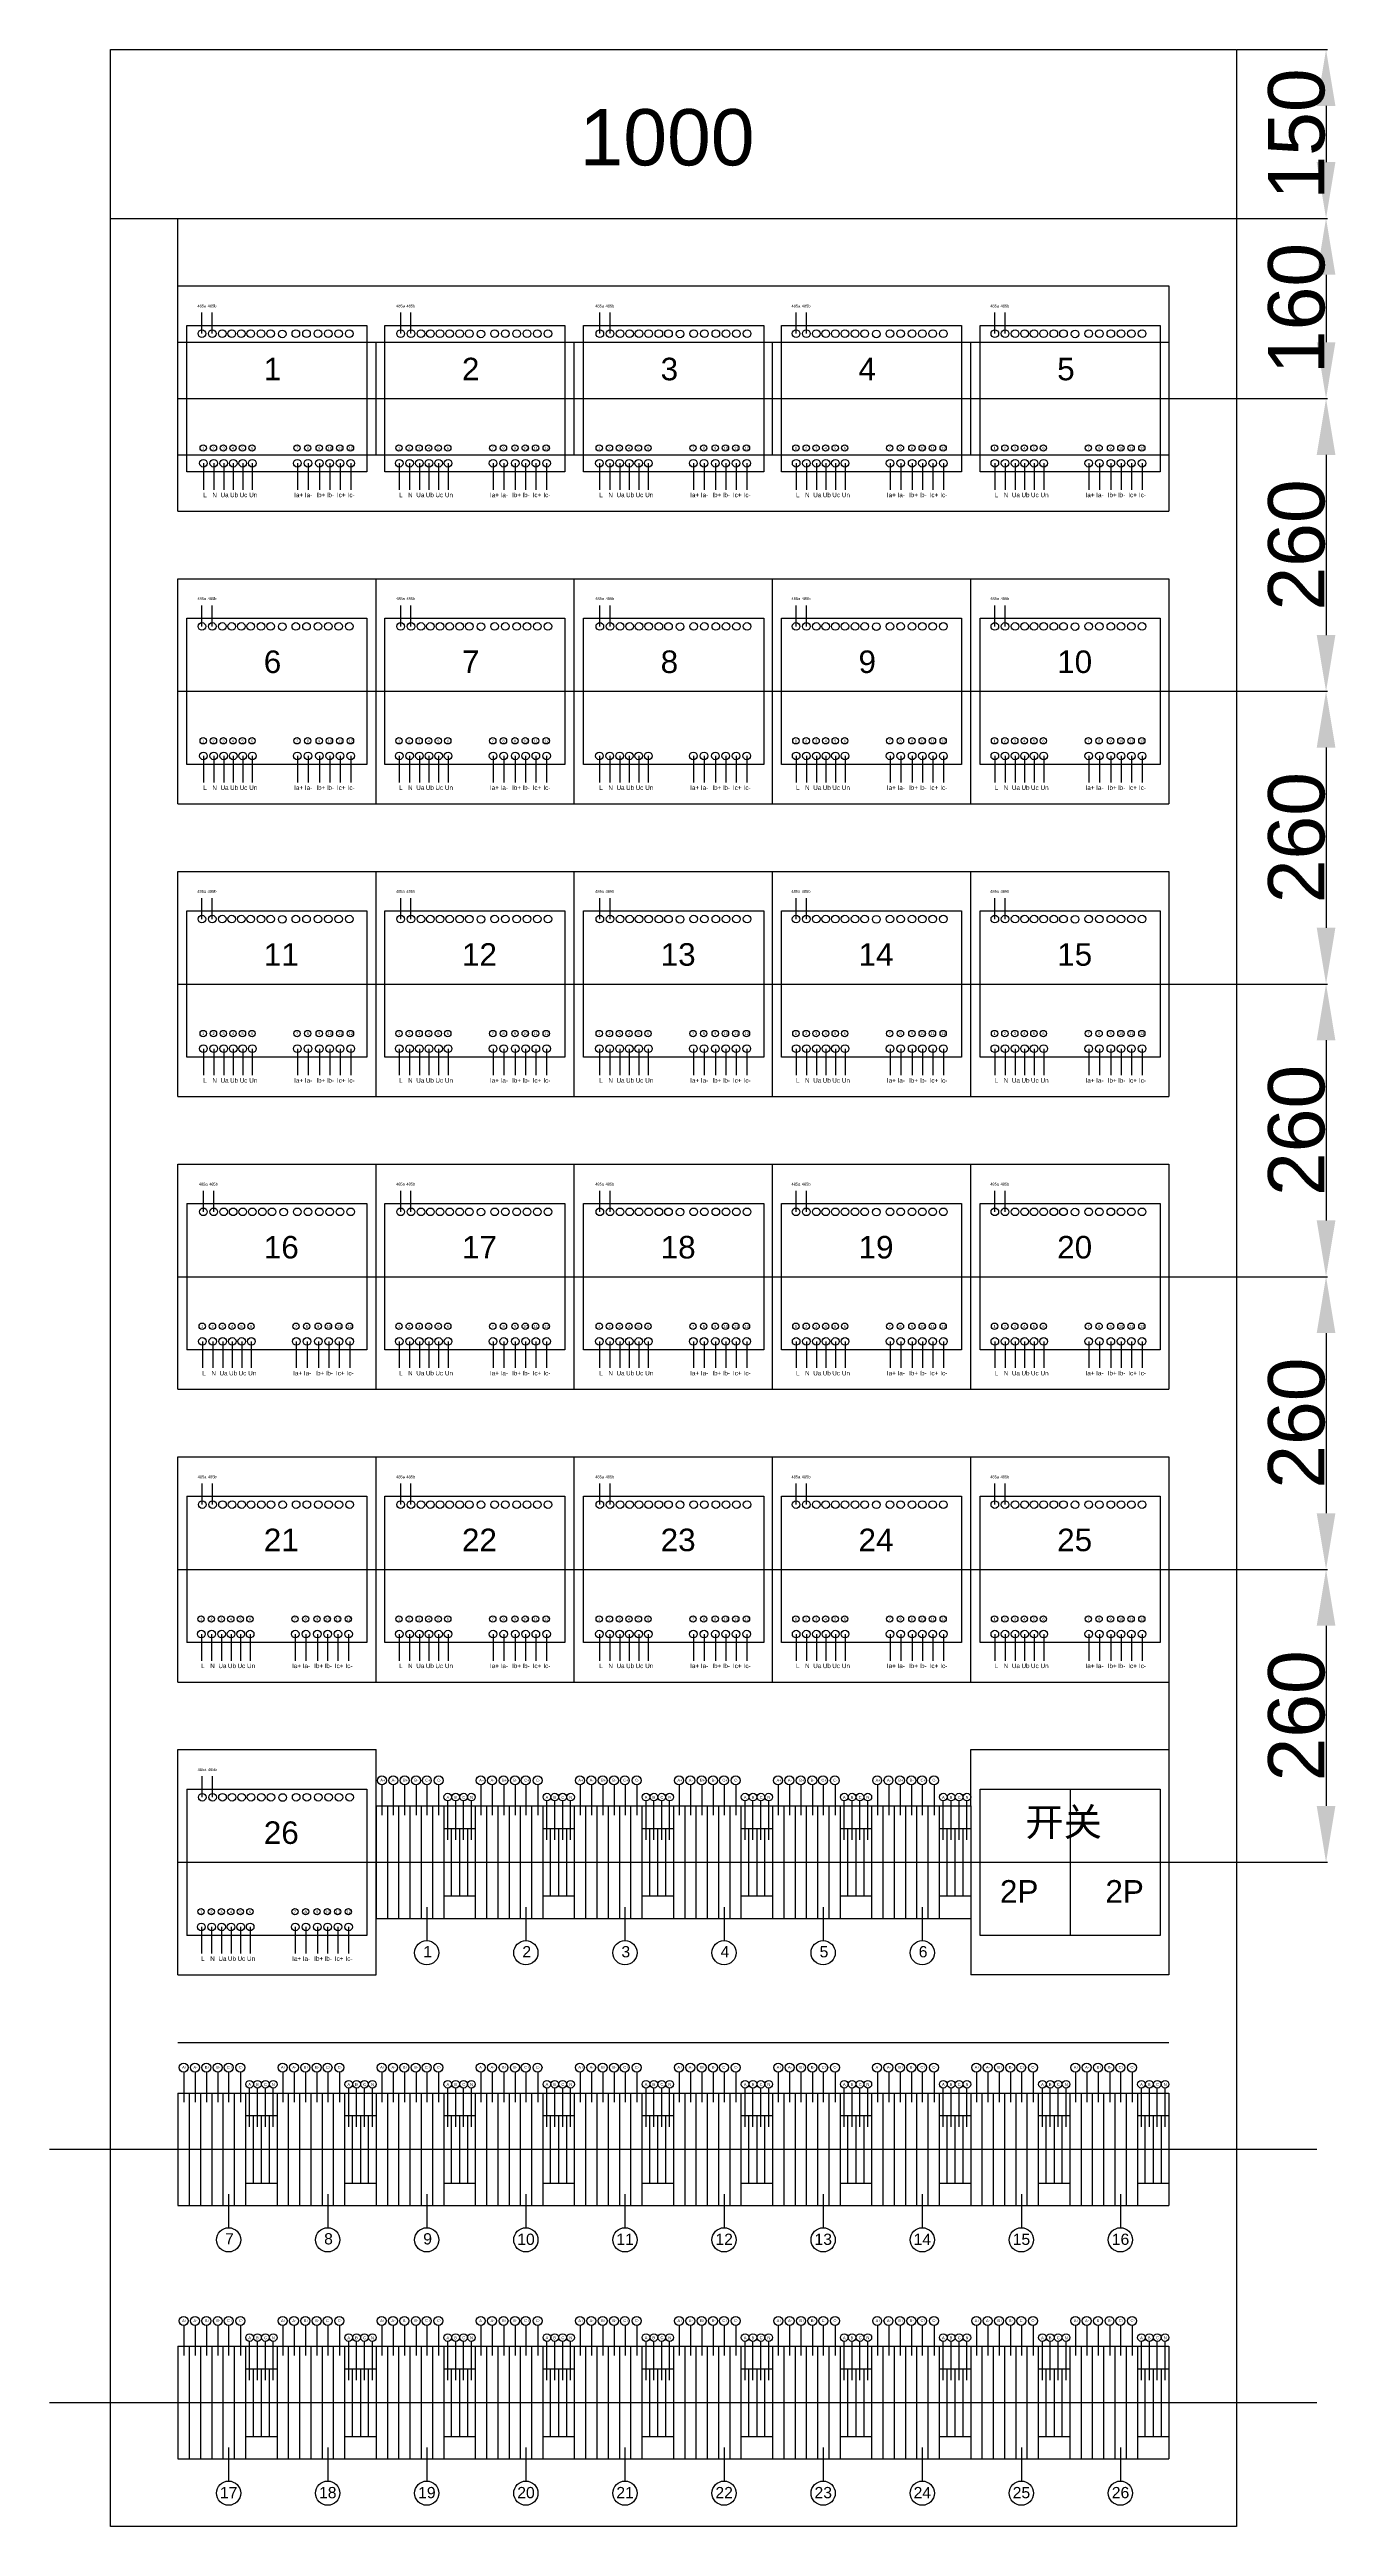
# Model space of a CAD drawing. Header units: millimetres. Extents: x 4250 to 10506, y 600 to 2800.
# Drawn here: x 4250 to 5392, y 600 to 2800 of the extents above; entities that cross this region are included whole.
import ezdxf

# ---------------------------------------------------------------- set-up
doc = ezdxf.new("R2010")
doc.units = ezdxf.units.MM
doc.styles.get("Standard").update_dxf_attribs({"font": 'arial.ttf'})
doc.dimstyles.new('ISO-25', dxfattribs={"dimtxt": 2.5, "dimasz": 2.5, "dimexe": 1.25, "dimexo": 0.625, "dimtad": 1, "dimtxsty": 'Standard', "dimcen": 2.5, "dimadec": 0, "dimazin": 0, "dimtfac": 1, "dimtmove": 0, "dimatfit": 3, "dimfxl": 1, "dimarcsym": 0})

# ---------------------------------------------------------------- blocks, each defined once
blk = doc.blocks.new('*D3')
at = {"color": 0, "lineweight": -2, "transparency": 16777216}
for p, q in [((5304.4, 2799.8), (5384.6, 2799.8)), ((5383.3, 2749.8), (5383.3, 2699.8)), ((5304.4, 2649.8), (5384.6, 2649.8))]:
    blk.add_line(p, q, dxfattribs=at)
at = {"color": 0, "transparency": 16777216}
for points in [[(5375, 2749.8), (5391.6, 2749.8), (5383.3, 2799.8)], [(5375, 2699.8), (5391.6, 2699.8), (5383.3, 2649.8)]]:
    blk.add_solid(points, dxfattribs=at)
at = {"layer": 'Defpoints', "color": 0, "transparency": 16777216}
for p in [(5303.7, 2799.8), (5303.7, 2649.8), (5383.3, 2649.8)]:
    blk.add_point(p, dxfattribs=at)
at = {"color": 0, "transparency": 16777216, "insert": (5357.2, 2724.8), "char_height": 50, "attachment_point": 5, "rotation": 90}
blk.add_mtext('150', dxfattribs=at)
blk = doc.blocks.new('*D4')
at = {"color": 0, "lineweight": -2, "transparency": 16777216}
for p, q in [((5304.4, 2649.8), (5384.6, 2649.8)), ((5383.3, 2599.8), (5383.3, 2539.8)), ((5244.4, 2489.8), (5384.6, 2489.8))]:
    blk.add_line(p, q, dxfattribs=at)
at = {"color": 0, "transparency": 16777216}
for points in [[(5375, 2599.8), (5391.6, 2599.8), (5383.3, 2649.8)], [(5375, 2539.8), (5391.6, 2539.8), (5383.3, 2489.8)]]:
    blk.add_solid(points, dxfattribs=at)
at = {"layer": 'Defpoints', "color": 0, "transparency": 16777216}
for p in [(5303.7, 2649.8), (5243.7, 2489.8), (5383.3, 2489.8)]:
    blk.add_point(p, dxfattribs=at)
at = {"color": 0, "transparency": 16777216, "insert": (5357.2, 2569.8), "char_height": 50, "attachment_point": 5, "rotation": 90}
blk.add_mtext('160', dxfattribs=at)
blk = doc.blocks.new('*D5')
at = {"color": 0, "lineweight": -2, "transparency": 16777216}
for p, q in [((5244.4, 2489.8), (5384.6, 2489.8)), ((5383.3, 2439.8), (5383.3, 2279.8)), ((5244.4, 2229.8), (5384.6, 2229.8))]:
    blk.add_line(p, q, dxfattribs=at)
at = {"color": 0, "transparency": 16777216}
for points in [[(5375, 2439.8), (5391.6, 2439.8), (5383.3, 2489.8)], [(5375, 2279.8), (5391.6, 2279.8), (5383.3, 2229.8)]]:
    blk.add_solid(points, dxfattribs=at)
at = {"layer": 'Defpoints', "color": 0, "transparency": 16777216}
for p in [(5243.7, 2489.8), (5243.7, 2229.8), (5383.3, 2229.8)]:
    blk.add_point(p, dxfattribs=at)
at = {"color": 0, "transparency": 16777216, "insert": (5357.2, 2359.8), "char_height": 50, "attachment_point": 5, "rotation": 90}
blk.add_mtext('260', dxfattribs=at)
blk = doc.blocks.new('*D6')
at = {"color": 0, "lineweight": -2, "transparency": 16777216}
for p, q in [((5244.4, 2229.8), (5384.6, 2229.8)), ((5383.3, 2179.8), (5383.3, 2019.8)), ((5244.4, 1969.8), (5384.6, 1969.8))]:
    blk.add_line(p, q, dxfattribs=at)
at = {"color": 0, "transparency": 16777216}
for points in [[(5375, 2179.8), (5391.6, 2179.8), (5383.3, 2229.8)], [(5375, 2019.8), (5391.6, 2019.8), (5383.3, 1969.8)]]:
    blk.add_solid(points, dxfattribs=at)
at = {"layer": 'Defpoints', "color": 0, "transparency": 16777216}
for p in [(5243.7, 2229.8), (5243.7, 1969.8), (5383.3, 1969.8)]:
    blk.add_point(p, dxfattribs=at)
at = {"color": 0, "transparency": 16777216, "insert": (5357.2, 2099.8), "char_height": 50, "attachment_point": 5, "rotation": 90}
blk.add_mtext('260', dxfattribs=at)
blk = doc.blocks.new('*D7')
at = {"color": 0, "lineweight": -2, "transparency": 16777216}
for p, q in [((5244.4, 1969.8), (5384.6, 1969.8)), ((5383.3, 1919.8), (5383.3, 1759.8)), ((5244.4, 1709.8), (5384.6, 1709.8))]:
    blk.add_line(p, q, dxfattribs=at)
at = {"color": 0, "transparency": 16777216}
for points in [[(5375, 1919.8), (5391.6, 1919.8), (5383.3, 1969.8)], [(5375, 1759.8), (5391.6, 1759.8), (5383.3, 1709.8)]]:
    blk.add_solid(points, dxfattribs=at)
at = {"layer": 'Defpoints', "color": 0, "transparency": 16777216}
for p in [(5243.7, 1969.8), (5243.7, 1709.8), (5383.3, 1709.8)]:
    blk.add_point(p, dxfattribs=at)
at = {"color": 0, "transparency": 16777216, "insert": (5357.2, 1839.8), "char_height": 50, "attachment_point": 5, "rotation": 90}
blk.add_mtext('260', dxfattribs=at)
blk = doc.blocks.new('*D8')
at = {"color": 0, "lineweight": -2, "transparency": 16777216}
for p, q in [((5244.4, 1709.8), (5384.6, 1709.8)), ((5383.3, 1659.8), (5383.3, 1499.8)), ((5244.4, 1449.8), (5384.6, 1449.8))]:
    blk.add_line(p, q, dxfattribs=at)
at = {"color": 0, "transparency": 16777216}
for points in [[(5375, 1659.8), (5391.6, 1659.8), (5383.3, 1709.8)], [(5375, 1499.8), (5391.6, 1499.8), (5383.3, 1449.8)]]:
    blk.add_solid(points, dxfattribs=at)
at = {"layer": 'Defpoints', "color": 0, "transparency": 16777216}
for p in [(5243.7, 1709.8), (5243.7, 1449.8), (5383.3, 1449.8)]:
    blk.add_point(p, dxfattribs=at)
at = {"color": 0, "transparency": 16777216, "insert": (5357.2, 1579.8), "char_height": 50, "attachment_point": 5, "rotation": 90}
blk.add_mtext('260', dxfattribs=at)
blk = doc.blocks.new('*D9')
at = {"color": 0, "lineweight": -2, "transparency": 16777216}
for p, q in [((5244.4, 1449.8), (5384.6, 1449.8)), ((5383.3, 1399.8), (5383.3, 1239.8)), ((5244.4, 1189.8), (5384.6, 1189.8))]:
    blk.add_line(p, q, dxfattribs=at)
at = {"color": 0, "transparency": 16777216}
for points in [[(5375, 1399.8), (5391.6, 1399.8), (5383.3, 1449.8)], [(5375, 1239.8), (5391.6, 1239.8), (5383.3, 1189.8)]]:
    blk.add_solid(points, dxfattribs=at)
at = {"layer": 'Defpoints', "color": 0, "transparency": 16777216}
for p in [(5243.7, 1449.8), (5243.7, 1189.8), (5383.3, 1189.8)]:
    blk.add_point(p, dxfattribs=at)
at = {"color": 0, "transparency": 16777216, "insert": (5357.2, 1319.8), "char_height": 50, "attachment_point": 5, "rotation": 90}
blk.add_mtext('260', dxfattribs=at)

msp = doc.modelspace()

# ---------------------------------------------------------------- linework, layer by layer
for p, q in [((4303.727, 599.808), (4303.727, 2799.808)), ((4303.727, 2799.808), (5303.727, 2799.808)), ((5303.727, 2799.808), (5303.727, 599.808)), ((4303.727, 2649.808), (5303.727, 2649.808)), ((4363.727, 2389.808), (4363.727, 2649.808)), ((4363.727, 2589.808), (5243.727, 2589.808)), ((5243.727, 2589.808), (5243.727, 2389.808)), ((4371.485, 2424.808), (4371.485, 2554.808)), ((4371.485, 2554.808), (4531.485, 2554.808)), ((4385.064, 2547.452), (4385.064, 2566.142)), ((4394.213, 2547.452), (4394.213, 2566.142)), ((4531.485, 2554.808), (4531.485, 2424.808)), ((4547.454, 2424.808), (4547.454, 2554.808)), ((4547.454, 2554.808), (4707.454, 2554.808)), ((4561.529, 2547.452), (4561.529, 2566.142)), ((4570.678, 2547.452), (4570.678, 2566.142)), ((4707.454, 2554.808), (4707.454, 2424.808)), ((4723.91, 2424.808), (4723.91, 2554.808)), ((4723.91, 2554.808), (4883.91, 2554.808)), ((4738.387, 2547.452), (4738.387, 2566.142)), ((4747.536, 2547.452), (4747.536, 2566.142)), ((4883.91, 2554.808), (4883.91, 2424.808)), ((4899.641, 2424.808), (4899.641, 2554.808)), ((4899.641, 2554.808), (5059.641, 2554.808)), ((4912.628, 2547.452), (4912.628, 2566.142)), ((4921.777, 2547.452), (4921.777, 2566.142)), ((5059.641, 2554.808), (5059.641, 2424.808)), ((5076.053, 2424.808), (5076.053, 2554.808)), ((5076.053, 2554.808), (5236.053, 2554.808)), ((5089.162, 2547.452), (5089.162, 2566.142)), ((5098.311, 2547.452), (5098.311, 2566.142)), ((5236.053, 2554.808), (5236.053, 2424.808)), ((4363.727, 2539.808), (5243.727, 2539.808)), ((4539.727, 2439.808), (4539.727, 2539.808)), ((4715.727, 2439.808), (4715.727, 2539.808)), ((4891.727, 2439.808), (4891.727, 2539.808)), ((5067.727, 2439.808), (5067.727, 2539.808)), ((4363.727, 2489.808), (5243.727, 2489.808)), ((4363.727, 2439.808), (5243.727, 2439.808)), ((4531.485, 2424.808), (4371.485, 2424.808)), ((4386.409, 2432.362), (4386.409, 2408.782)), ((4395.558, 2432.362), (4395.558, 2408.782)), ((4404.369, 2432.362), (4404.369, 2408.782)), ((4412.84, 2432.362), (4412.84, 2408.782)), ((4421.312, 2432.362), (4421.312, 2408.782)), ((4429.783, 2432.362), (4429.783, 2408.782)), ((4469.768, 2432.362), (4469.768, 2408.782)), ((4479.257, 2432.362), (4479.257, 2408.782)), ((4489.422, 2432.362), (4489.422, 2408.782)), ((4498.572, 2432.362), (4498.572, 2408.782)), ((4507.721, 2432.362), (4507.721, 2408.782)), ((4517.209, 2432.362), (4517.209, 2408.782)), ((4707.454, 2424.808), (4547.454, 2424.808)), ((4560.244, 2432.362), (4560.244, 2408.782)), ((4569.393, 2432.362), (4569.393, 2408.782)), ((4578.203, 2432.362), (4578.203, 2408.782)), ((4586.675, 2432.362), (4586.675, 2408.782)), ((4595.146, 2432.362), (4595.146, 2408.782)), ((4603.618, 2432.362), (4603.618, 2408.782)), ((4643.603, 2432.362), (4643.603, 2408.782)), ((4653.091, 2432.362), (4653.091, 2408.782)), ((4663.257, 2432.362), (4663.257, 2408.782)), ((4672.406, 2432.362), (4672.406, 2408.782)), ((4681.555, 2432.362), (4681.555, 2408.782)), ((4691.043, 2432.362), (4691.043, 2408.782)), ((4883.91, 2424.808), (4723.91, 2424.808)), ((4738.063, 2432.362), (4738.063, 2408.782)), ((4747.212, 2432.362), (4747.212, 2408.782)), ((4756.022, 2432.362), (4756.022, 2408.782)), ((4764.494, 2432.362), (4764.494, 2408.782)), ((4772.965, 2432.362), (4772.965, 2408.782)), ((4781.437, 2432.362), (4781.437, 2408.782)), ((4821.422, 2432.362), (4821.422, 2408.782)), ((4830.91, 2432.362), (4830.91, 2408.782)), ((4841.076, 2432.362), (4841.076, 2408.782)), ((4850.225, 2432.362), (4850.225, 2408.782)), ((4859.374, 2432.362), (4859.374, 2408.782)), ((4868.862, 2432.362), (4868.862, 2408.782)), ((5059.641, 2424.808), (4899.641, 2424.808)), ((4912.736, 2432.362), (4912.736, 2408.782)), ((4921.885, 2432.362), (4921.885, 2408.782)), ((4930.696, 2432.362), (4930.696, 2408.782)), ((4939.167, 2432.362), (4939.167, 2408.782)), ((4947.639, 2432.362), (4947.639, 2408.782)), ((4956.11, 2432.362), (4956.11, 2408.782)), ((4996.096, 2432.362), (4996.096, 2408.782)), ((5005.584, 2432.362), (5005.584, 2408.782)), ((5015.749, 2432.362), (5015.749, 2408.782)), ((5024.899, 2432.362), (5024.899, 2408.782)), ((5034.048, 2432.362), (5034.048, 2408.782)), ((5043.536, 2432.362), (5043.536, 2408.782)), ((5236.053, 2424.808), (5076.053, 2424.808)), ((5089.162, 2432.362), (5089.162, 2408.782)), ((5098.311, 2432.362), (5098.311, 2408.782)), ((5107.122, 2432.362), (5107.122, 2408.782)), ((5115.593, 2432.362), (5115.593, 2408.782)), ((5124.065, 2432.362), (5124.065, 2408.782)), ((5132.536, 2432.362), (5132.536, 2408.782)), ((5172.521, 2432.362), (5172.521, 2408.782)), ((5182.01, 2432.362), (5182.01, 2408.782)), ((5192.175, 2432.362), (5192.175, 2408.782)), ((5201.324, 2432.362), (5201.324, 2408.782)), ((5210.474, 2432.362), (5210.474, 2408.782)), ((5219.962, 2432.362), (5219.962, 2408.782)), ((4363.727, 2389.808), (5243.727, 2389.808)), ((4363.727, 2129.808), (4363.727, 2329.808)), ((4363.727, 2329.808), (5243.727, 2329.808)), ((4539.727, 2129.808), (4539.727, 2329.808)), ((4715.727, 2129.808), (4715.727, 2329.808)), ((4891.727, 2129.808), (4891.727, 2329.808)), ((5067.727, 2129.808), (5067.727, 2329.808)), ((5243.727, 2329.808), (5243.727, 2129.808)), ((4371.485, 2164.808), (4371.485, 2294.808)), ((4371.485, 2294.808), (4531.485, 2294.808)), ((4371.485, 2294.808), (4531.485, 2294.808)), ((4385.064, 2287.452), (4385.064, 2306.142)), ((4394.213, 2287.452), (4394.213, 2306.142)), ((4531.485, 2294.808), (4531.485, 2164.808)), ((4531.485, 2294.808), (4531.485, 2164.808)), ((4547.454, 2164.808), (4547.454, 2294.808)), ((4547.454, 2294.808), (4707.454, 2294.808)), ((4561.529, 2287.452), (4561.529, 2306.142)), ((4570.678, 2287.452), (4570.678, 2306.142)), ((4707.454, 2294.808), (4707.454, 2164.808)), ((4723.91, 2164.808), (4723.91, 2294.808)), ((4723.91, 2294.808), (4883.91, 2294.808)), ((4738.387, 2287.452), (4738.387, 2306.142)), ((4747.536, 2287.452), (4747.536, 2306.142)), ((4883.91, 2294.808), (4883.91, 2164.808)), ((4899.641, 2164.808), (4899.641, 2294.808)), ((4899.641, 2294.808), (5059.641, 2294.808)), ((4912.628, 2287.452), (4912.628, 2306.142)), ((4921.777, 2287.452), (4921.777, 2306.142)), ((5059.641, 2294.808), (5059.641, 2164.808)), ((5076.053, 2164.808), (5076.053, 2294.808)), ((5076.053, 2294.808), (5236.053, 2294.808)), ((5089.162, 2287.452), (5089.162, 2306.142)), ((5098.311, 2287.452), (5098.311, 2306.142)), ((5236.053, 2294.808), (5236.053, 2164.808)), ((4539.727, 2179.808), (4539.727, 2279.808)), ((4715.727, 2179.808), (4715.727, 2279.808)), ((4891.727, 2179.808), (4891.727, 2279.808)), ((5067.727, 2179.808), (5067.727, 2279.808)), ((4363.727, 2229.808), (5243.727, 2229.808)), ((4531.485, 2164.808), (4371.485, 2164.808)), ((4531.485, 2164.808), (4371.485, 2164.808)), ((4386.409, 2172.362), (4386.409, 2148.782)), ((4395.558, 2172.362), (4395.558, 2148.782)), ((4404.369, 2172.362), (4404.369, 2148.782)), ((4412.84, 2172.362), (4412.84, 2148.782)), ((4421.312, 2172.362), (4421.312, 2148.782)), ((4429.783, 2172.362), (4429.783, 2148.782)), ((4469.768, 2172.362), (4469.768, 2148.782)), ((4479.257, 2172.362), (4479.257, 2148.782)), ((4489.422, 2172.362), (4489.422, 2148.782)), ((4498.572, 2172.362), (4498.572, 2148.782)), ((4507.721, 2172.362), (4507.721, 2148.782)), ((4517.209, 2172.362), (4517.209, 2148.782)), ((4707.454, 2164.808), (4547.454, 2164.808)), ((4560.244, 2172.362), (4560.244, 2148.782)), ((4569.393, 2172.362), (4569.393, 2148.782)), ((4578.203, 2172.362), (4578.203, 2148.782)), ((4586.675, 2172.362), (4586.675, 2148.782)), ((4595.146, 2172.362), (4595.146, 2148.782)), ((4603.618, 2172.362), (4603.618, 2148.782)), ((4643.603, 2172.362), (4643.603, 2148.782)), ((4653.091, 2172.362), (4653.091, 2148.782)), ((4663.257, 2172.362), (4663.257, 2148.782)), ((4672.406, 2172.362), (4672.406, 2148.782)), ((4681.555, 2172.362), (4681.555, 2148.782)), ((4691.043, 2172.362), (4691.043, 2148.782)), ((4883.91, 2164.808), (4723.91, 2164.808)), ((4738.063, 2172.362), (4738.063, 2148.782)), ((4747.212, 2172.362), (4747.212, 2148.782)), ((4756.022, 2172.362), (4756.022, 2148.782)), ((4764.494, 2172.362), (4764.494, 2148.782)), ((4772.965, 2172.362), (4772.965, 2148.782)), ((4781.437, 2172.362), (4781.437, 2148.782)), ((4821.422, 2172.362), (4821.422, 2148.782)), ((4830.91, 2172.362), (4830.91, 2148.782)), ((4841.076, 2172.362), (4841.076, 2148.782)), ((4850.225, 2172.362), (4850.225, 2148.782)), ((4859.374, 2172.362), (4859.374, 2148.782)), ((4868.862, 2172.362), (4868.862, 2148.782)), ((5059.641, 2164.808), (4899.641, 2164.808)), ((4912.736, 2172.362), (4912.736, 2148.782)), ((4921.885, 2172.362), (4921.885, 2148.782)), ((4930.696, 2172.362), (4930.696, 2148.782)), ((4939.167, 2172.362), (4939.167, 2148.782)), ((4947.639, 2172.362), (4947.639, 2148.782)), ((4956.11, 2172.362), (4956.11, 2148.782)), ((4996.096, 2172.362), (4996.096, 2148.782)), ((5005.584, 2172.362), (5005.584, 2148.782)), ((5015.749, 2172.362), (5015.749, 2148.782)), ((5024.899, 2172.362), (5024.899, 2148.782)), ((5034.048, 2172.362), (5034.048, 2148.782)), ((5043.536, 2172.362), (5043.536, 2148.782)), ((5236.053, 2164.808), (5076.053, 2164.808)), ((5089.162, 2172.362), (5089.162, 2148.782)), ((5098.311, 2172.362), (5098.311, 2148.782)), ((5107.122, 2172.362), (5107.122, 2148.782)), ((5115.593, 2172.362), (5115.593, 2148.782)), ((5124.065, 2172.362), (5124.065, 2148.782)), ((5132.536, 2172.362), (5132.536, 2148.782)), ((5172.521, 2172.362), (5172.521, 2148.782)), ((5182.01, 2172.362), (5182.01, 2148.782)), ((5192.175, 2172.362), (5192.175, 2148.782)), ((5201.324, 2172.362), (5201.324, 2148.782)), ((5210.474, 2172.362), (5210.474, 2148.782)), ((5219.962, 2172.362), (5219.962, 2148.782)), ((4363.727, 2129.808), (5243.727, 2129.808)), ((4363.727, 1869.808), (4363.727, 2069.808)), ((4363.727, 2069.808), (5243.727, 2069.808)), ((4539.727, 1869.808), (4539.727, 2069.808)), ((4715.727, 1869.808), (4715.727, 2069.808)), ((4891.727, 1869.808), (4891.727, 2069.808)), ((5067.727, 1869.808), (5067.727, 2069.808)), ((5243.727, 2069.808), (5243.727, 1869.808)), ((4385.064, 2027.452), (4385.064, 2046.142)), ((4394.213, 2027.452), (4394.213, 2046.142)), ((4561.529, 2027.452), (4561.529, 2046.142)), ((4570.678, 2027.452), (4570.678, 2046.142)), ((4738.387, 2027.452), (4738.387, 2046.142)), ((4747.536, 2027.452), (4747.536, 2046.142)), ((4912.628, 2027.452), (4912.628, 2046.142)), ((4921.777, 2027.452), (4921.777, 2046.142)), ((5089.162, 2027.452), (5089.162, 2046.142)), ((5098.311, 2027.452), (5098.311, 2046.142)), ((4371.485, 1904.808), (4371.485, 2034.808)), ((4371.485, 2034.808), (4531.485, 2034.808)), ((4371.485, 2034.808), (4531.485, 2034.808)), ((4531.485, 2034.808), (4531.485, 1904.808)), ((4531.485, 2034.808), (4531.485, 1904.808)), ((4547.454, 1904.808), (4547.454, 2034.808)), ((4547.454, 2034.808), (4707.454, 2034.808)), ((4707.454, 2034.808), (4707.454, 1904.808)), ((4723.91, 1904.808), (4723.91, 2034.808)), ((4723.91, 2034.808), (4883.91, 2034.808)), ((4883.91, 2034.808), (4883.91, 1904.808)), ((4899.641, 1904.808), (4899.641, 2034.808)), ((4899.641, 2034.808), (5059.641, 2034.808)), ((5059.641, 2034.808), (5059.641, 1904.808)), ((5076.053, 1904.808), (5076.053, 2034.808)), ((5076.053, 2034.808), (5236.053, 2034.808)), ((5236.053, 2034.808), (5236.053, 1904.808)), ((4539.727, 1919.808), (4539.727, 2019.808)), ((4715.727, 1919.808), (4715.727, 2019.808)), ((4891.727, 1919.808), (4891.727, 2019.808)), ((5067.727, 1919.808), (5067.727, 2019.808)), ((4363.727, 1969.808), (5243.727, 1969.808)), ((4531.485, 1904.808), (4371.485, 1904.808)), ((4531.485, 1904.808), (4371.485, 1904.808)), ((4386.409, 1912.362), (4386.409, 1888.782)), ((4395.558, 1912.362), (4395.558, 1888.782)), ((4404.369, 1912.362), (4404.369, 1888.782)), ((4412.84, 1912.362), (4412.84, 1888.782)), ((4421.312, 1912.362), (4421.312, 1888.782)), ((4429.783, 1912.362), (4429.783, 1888.782)), ((4469.768, 1912.362), (4469.768, 1888.782)), ((4479.257, 1912.362), (4479.257, 1888.782)), ((4489.422, 1912.362), (4489.422, 1888.782)), ((4498.572, 1912.362), (4498.572, 1888.782)), ((4507.721, 1912.362), (4507.721, 1888.782)), ((4517.209, 1912.362), (4517.209, 1888.782)), ((4707.454, 1904.808), (4547.454, 1904.808)), ((4560.244, 1912.362), (4560.244, 1888.782)), ((4569.393, 1912.362), (4569.393, 1888.782)), ((4578.203, 1912.362), (4578.203, 1888.782)), ((4586.675, 1912.362), (4586.675, 1888.782)), ((4595.146, 1912.362), (4595.146, 1888.782)), ((4603.618, 1912.362), (4603.618, 1888.782)), ((4643.603, 1912.362), (4643.603, 1888.782)), ((4653.091, 1912.362), (4653.091, 1888.782)), ((4663.257, 1912.362), (4663.257, 1888.782)), ((4672.406, 1912.362), (4672.406, 1888.782)), ((4681.555, 1912.362), (4681.555, 1888.782)), ((4691.043, 1912.362), (4691.043, 1888.782)), ((4883.91, 1904.808), (4723.91, 1904.808)), ((4738.063, 1912.362), (4738.063, 1888.782)), ((4747.212, 1912.362), (4747.212, 1888.782)), ((4756.022, 1912.362), (4756.022, 1888.782)), ((4764.494, 1912.362), (4764.494, 1888.782)), ((4772.965, 1912.362), (4772.965, 1888.782)), ((4781.437, 1912.362), (4781.437, 1888.782)), ((4821.422, 1912.362), (4821.422, 1888.782)), ((4830.91, 1912.362), (4830.91, 1888.782)), ((4841.076, 1912.362), (4841.076, 1888.782)), ((4850.225, 1912.362), (4850.225, 1888.782)), ((4859.374, 1912.362), (4859.374, 1888.782)), ((4868.862, 1912.362), (4868.862, 1888.782)), ((5059.641, 1904.808), (4899.641, 1904.808)), ((4912.736, 1912.362), (4912.736, 1888.782)), ((4921.885, 1912.362), (4921.885, 1888.782)), ((4930.696, 1912.362), (4930.696, 1888.782)), ((4939.167, 1912.362), (4939.167, 1888.782)), ((4947.639, 1912.362), (4947.639, 1888.782)), ((4956.11, 1912.362), (4956.11, 1888.782)), ((4996.096, 1912.362), (4996.096, 1888.782)), ((5005.584, 1912.362), (5005.584, 1888.782)), ((5015.749, 1912.362), (5015.749, 1888.782)), ((5024.899, 1912.362), (5024.899, 1888.782)), ((5034.048, 1912.362), (5034.048, 1888.782)), ((5043.536, 1912.362), (5043.536, 1888.782)), ((5236.053, 1904.808), (5076.053, 1904.808)), ((5089.162, 1912.362), (5089.162, 1888.782)), ((5098.311, 1912.362), (5098.311, 1888.782)), ((5107.122, 1912.362), (5107.122, 1888.782)), ((5115.593, 1912.362), (5115.593, 1888.782)), ((5124.065, 1912.362), (5124.065, 1888.782)), ((5132.536, 1912.362), (5132.536, 1888.782)), ((5172.521, 1912.362), (5172.521, 1888.782)), ((5182.01, 1912.362), (5182.01, 1888.782)), ((5192.175, 1912.362), (5192.175, 1888.782)), ((5201.324, 1912.362), (5201.324, 1888.782)), ((5210.474, 1912.362), (5210.474, 1888.782)), ((5219.962, 1912.362), (5219.962, 1888.782)), ((4363.727, 1869.808), (5243.727, 1869.808)), ((4363.727, 1609.808), (4363.727, 1809.808)), ((4363.727, 1809.808), (5243.727, 1809.808)), ((4539.727, 1609.808), (4539.727, 1809.808)), ((4715.727, 1609.808), (4715.727, 1809.808)), ((4891.727, 1609.808), (4891.727, 1809.808)), ((5067.727, 1609.808), (5067.727, 1809.808)), ((5243.727, 1809.808), (5243.727, 1609.808)), ((4386.348, 1767.452), (4386.348, 1786.142)), ((4395.497, 1767.452), (4395.497, 1786.142)), ((4561.529, 1767.452), (4561.529, 1786.142)), ((4570.678, 1767.452), (4570.678, 1786.142)), ((4738.387, 1767.452), (4738.387, 1786.142)), ((4747.536, 1767.452), (4747.536, 1786.142)), ((4912.628, 1767.452), (4912.628, 1786.142)), ((4921.777, 1767.452), (4921.777, 1786.142)), ((5089.162, 1767.452), (5089.162, 1786.142)), ((5098.311, 1767.452), (5098.311, 1786.142)), ((4371.485, 1774.808), (4531.485, 1774.808)), ((4371.485, 1774.808), (4371.485, 1644.808)), ((4531.485, 1774.808), (4531.485, 1644.808)), ((4547.454, 1644.808), (4547.454, 1774.808)), ((4547.454, 1774.808), (4707.454, 1774.808)), ((4707.454, 1774.808), (4707.454, 1644.808)), ((4723.91, 1644.808), (4723.91, 1774.808)), ((4723.91, 1774.808), (4883.91, 1774.808)), ((4883.91, 1774.808), (4883.91, 1644.808)), ((4899.641, 1644.808), (4899.641, 1774.808)), ((4899.641, 1774.808), (5059.641, 1774.808)), ((5059.641, 1774.808), (5059.641, 1644.808)), ((5076.053, 1644.808), (5076.053, 1774.808)), ((5076.053, 1774.808), (5236.053, 1774.808)), ((5236.053, 1774.808), (5236.053, 1644.808)), ((4539.727, 1659.808), (4539.727, 1759.808)), ((4715.727, 1659.808), (4715.727, 1759.808)), ((4891.727, 1659.808), (4891.727, 1759.808)), ((5067.727, 1659.808), (5067.727, 1759.808)), ((4363.727, 1709.808), (5243.727, 1709.808)), ((4385.511, 1652.362), (4385.511, 1628.782)), ((4394.66, 1652.362), (4394.66, 1628.782)), ((4403.47, 1652.362), (4403.47, 1628.782)), ((4411.942, 1652.362), (4411.942, 1628.782)), ((4420.413, 1652.362), (4420.413, 1628.782)), ((4428.885, 1652.362), (4428.885, 1628.782)), ((4468.87, 1652.362), (4468.87, 1628.782)), ((4478.358, 1652.362), (4478.358, 1628.782)), ((4488.524, 1652.362), (4488.524, 1628.782)), ((4497.673, 1652.362), (4497.673, 1628.782)), ((4506.822, 1652.362), (4506.822, 1628.782)), ((4516.31, 1652.362), (4516.31, 1628.782)), ((4560.244, 1652.362), (4560.244, 1628.782)), ((4569.393, 1652.362), (4569.393, 1628.782)), ((4578.203, 1652.362), (4578.203, 1628.782)), ((4586.675, 1652.362), (4586.675, 1628.782)), ((4595.146, 1652.362), (4595.146, 1628.782)), ((4603.618, 1652.362), (4603.618, 1628.782)), ((4643.603, 1652.362), (4643.603, 1628.782)), ((4653.091, 1652.362), (4653.091, 1628.782)), ((4663.257, 1652.362), (4663.257, 1628.782)), ((4672.406, 1652.362), (4672.406, 1628.782)), ((4681.555, 1652.362), (4681.555, 1628.782)), ((4691.043, 1652.362), (4691.043, 1628.782)), ((4738.063, 1652.362), (4738.063, 1628.782)), ((4747.212, 1652.362), (4747.212, 1628.782)), ((4756.022, 1652.362), (4756.022, 1628.782)), ((4764.494, 1652.362), (4764.494, 1628.782)), ((4772.965, 1652.362), (4772.965, 1628.782)), ((4781.437, 1652.362), (4781.437, 1628.782)), ((4821.422, 1652.362), (4821.422, 1628.782)), ((4830.91, 1652.362), (4830.91, 1628.782)), ((4841.076, 1652.362), (4841.076, 1628.782)), ((4850.225, 1652.362), (4850.225, 1628.782)), ((4859.374, 1652.362), (4859.374, 1628.782)), ((4868.862, 1652.362), (4868.862, 1628.782)), ((4912.736, 1652.362), (4912.736, 1628.782)), ((4921.885, 1652.362), (4921.885, 1628.782)), ((4930.696, 1652.362), (4930.696, 1628.782)), ((4939.167, 1652.362), (4939.167, 1628.782)), ((4947.639, 1652.362), (4947.639, 1628.782)), ((4956.11, 1652.362), (4956.11, 1628.782)), ((4996.096, 1652.362), (4996.096, 1628.782)), ((5005.584, 1652.362), (5005.584, 1628.782)), ((5015.749, 1652.362), (5015.749, 1628.782)), ((5024.899, 1652.362), (5024.899, 1628.782)), ((5034.048, 1652.362), (5034.048, 1628.782)), ((5043.536, 1652.362), (5043.536, 1628.782)), ((5089.162, 1652.362), (5089.162, 1628.782)), ((5098.311, 1652.362), (5098.311, 1628.782)), ((5107.122, 1652.362), (5107.122, 1628.782)), ((5115.593, 1652.362), (5115.593, 1628.782)), ((5124.065, 1652.362), (5124.065, 1628.782)), ((5132.536, 1652.362), (5132.536, 1628.782)), ((5172.521, 1652.362), (5172.521, 1628.782)), ((5182.01, 1652.362), (5182.01, 1628.782)), ((5192.175, 1652.362), (5192.175, 1628.782)), ((5201.324, 1652.362), (5201.324, 1628.782)), ((5210.474, 1652.362), (5210.474, 1628.782)), ((5219.962, 1652.362), (5219.962, 1628.782)), ((4531.485, 1644.808), (4371.485, 1644.808)), ((4707.454, 1644.808), (4547.454, 1644.808)), ((4883.91, 1644.808), (4723.91, 1644.808)), ((5059.641, 1644.808), (4899.641, 1644.808)), ((5236.053, 1644.808), (5076.053, 1644.808)), ((4363.727, 1609.808), (5243.727, 1609.808)), ((4363.727, 1349.808), (4363.727, 1549.808)), ((4363.727, 1549.808), (5243.727, 1549.808)), ((4539.727, 1349.808), (4539.727, 1549.808)), ((4715.727, 1349.808), (4715.727, 1549.808)), ((4891.727, 1349.808), (4891.727, 1549.808)), ((5067.727, 1349.808), (5067.727, 1549.808)), ((5243.727, 1549.808), (5243.727, 1349.808)), ((4385.35, 1507.452), (4385.35, 1526.142)), ((4394.499, 1507.452), (4394.499, 1526.142)), ((4561.529, 1507.452), (4561.529, 1526.142)), ((4570.678, 1507.452), (4570.678, 1526.142)), ((4738.387, 1507.452), (4738.387, 1526.142)), ((4747.536, 1507.452), (4747.536, 1526.142)), ((4912.628, 1507.452), (4912.628, 1526.142)), ((4921.777, 1507.452), (4921.777, 1526.142)), ((5089.162, 1507.452), (5089.162, 1526.142)), ((5098.311, 1507.452), (5098.311, 1526.142)), ((4371.485, 1514.808), (4531.485, 1514.808)), ((4371.485, 1514.808), (4371.485, 1384.808)), ((4531.485, 1514.808), (4531.485, 1384.808)), ((4539.727, 1399.808), (4539.727, 1499.808)), ((4547.454, 1384.808), (4547.454, 1514.808)), ((4547.454, 1514.808), (4707.454, 1514.808)), ((4707.454, 1514.808), (4707.454, 1384.808)), ((4715.727, 1399.808), (4715.727, 1499.808)), ((4723.91, 1384.808), (4723.91, 1514.808)), ((4723.91, 1514.808), (4883.91, 1514.808)), ((4883.91, 1514.808), (4883.91, 1384.808)), ((4891.727, 1399.808), (4891.727, 1499.808)), ((4899.641, 1384.808), (4899.641, 1514.808)), ((4899.641, 1514.808), (5059.641, 1514.808)), ((5059.641, 1514.808), (5059.641, 1384.808)), ((5067.727, 1399.808), (5067.727, 1499.808)), ((5076.053, 1384.808), (5076.053, 1514.808)), ((5076.053, 1514.808), (5236.053, 1514.808)), ((5236.053, 1514.808), (5236.053, 1384.808)), ((4363.727, 1449.808), (5243.727, 1449.808)), ((4384.51, 1392.362), (4384.51, 1368.782)), ((4393.659, 1392.362), (4393.659, 1368.782)), ((4402.469, 1392.362), (4402.469, 1368.782)), ((4410.941, 1392.362), (4410.941, 1368.782)), ((4419.412, 1392.362), (4419.412, 1368.782)), ((4427.883, 1392.362), (4427.883, 1368.782)), ((4467.869, 1392.362), (4467.869, 1368.782)), ((4477.357, 1392.362), (4477.357, 1368.782)), ((4487.523, 1392.362), (4487.523, 1368.782)), ((4496.672, 1392.362), (4496.672, 1368.782)), ((4505.821, 1392.362), (4505.821, 1368.782)), ((4515.309, 1392.362), (4515.309, 1368.782)), ((4560.244, 1392.362), (4560.244, 1368.782)), ((4569.393, 1392.362), (4569.393, 1368.782)), ((4578.203, 1392.362), (4578.203, 1368.782)), ((4586.675, 1392.362), (4586.675, 1368.782)), ((4595.146, 1392.362), (4595.146, 1368.782)), ((4603.618, 1392.362), (4603.618, 1368.782)), ((4643.603, 1392.362), (4643.603, 1368.782)), ((4653.091, 1392.362), (4653.091, 1368.782)), ((4663.257, 1392.362), (4663.257, 1368.782)), ((4672.406, 1392.362), (4672.406, 1368.782)), ((4681.555, 1392.362), (4681.555, 1368.782)), ((4691.043, 1392.362), (4691.043, 1368.782)), ((4738.063, 1392.362), (4738.063, 1368.782)), ((4747.212, 1392.362), (4747.212, 1368.782)), ((4756.022, 1392.362), (4756.022, 1368.782)), ((4764.494, 1392.362), (4764.494, 1368.782)), ((4772.965, 1392.362), (4772.965, 1368.782)), ((4781.437, 1392.362), (4781.437, 1368.782)), ((4821.422, 1392.362), (4821.422, 1368.782)), ((4830.91, 1392.362), (4830.91, 1368.782)), ((4841.076, 1392.362), (4841.076, 1368.782)), ((4850.225, 1392.362), (4850.225, 1368.782)), ((4859.374, 1392.362), (4859.374, 1368.782)), ((4868.862, 1392.362), (4868.862, 1368.782)), ((4912.736, 1392.362), (4912.736, 1368.782)), ((4921.885, 1392.362), (4921.885, 1368.782)), ((4930.696, 1392.362), (4930.696, 1368.782)), ((4939.167, 1392.362), (4939.167, 1368.782)), ((4947.639, 1392.362), (4947.639, 1368.782)), ((4956.11, 1392.362), (4956.11, 1368.782)), ((4996.096, 1392.362), (4996.096, 1368.782)), ((5005.584, 1392.362), (5005.584, 1368.782)), ((5015.749, 1392.362), (5015.749, 1368.782)), ((5024.899, 1392.362), (5024.899, 1368.782)), ((5034.048, 1392.362), (5034.048, 1368.782)), ((5043.536, 1392.362), (5043.536, 1368.782)), ((5089.162, 1392.362), (5089.162, 1368.782)), ((5098.311, 1392.362), (5098.311, 1368.782)), ((5107.122, 1392.362), (5107.122, 1368.782)), ((5115.593, 1392.362), (5115.593, 1368.782)), ((5124.065, 1392.362), (5124.065, 1368.782)), ((5132.536, 1392.362), (5132.536, 1368.782)), ((5172.521, 1392.362), (5172.521, 1368.782)), ((5182.01, 1392.362), (5182.01, 1368.782)), ((5192.175, 1392.362), (5192.175, 1368.782)), ((5201.324, 1392.362), (5201.324, 1368.782)), ((5210.474, 1392.362), (5210.474, 1368.782)), ((5219.962, 1392.362), (5219.962, 1368.782)), ((4531.485, 1384.808), (4371.485, 1384.808)), ((4707.454, 1384.808), (4547.454, 1384.808)), ((4883.91, 1384.808), (4723.91, 1384.808)), ((5059.641, 1384.808), (4899.641, 1384.808)), ((5236.053, 1384.808), (5076.053, 1384.808)), ((4363.727, 1349.808), (5243.727, 1349.808)), ((4363.727, 1089.808), (4363.727, 1289.808)), ((4539.727, 1089.808), (4539.727, 1289.808)), ((4371.485, 1254.808), (4531.485, 1254.808)), ((4371.485, 1254.808), (4371.485, 1124.808)), ((4385.35, 1247.452), (4385.35, 1266.142)), ((4394.499, 1247.452), (4394.499, 1266.142)), ((4531.485, 1254.808), (4531.485, 1124.808)), ((4544.831, 1258.41), (4544.831, 1231.652)), ((4554.89, 1258.41), (4554.89, 1231.652)), ((4565.019, 1258.41), (4565.019, 1231.652)), ((4575.148, 1258.41), (4575.148, 1231.652)), ((4584.751, 1258.41), (4584.751, 1231.652)), ((4595.23, 1258.41), (4595.23, 1231.652)), ((4632.831, 1258.41), (4632.831, 1231.652)), ((4642.89, 1258.41), (4642.89, 1231.652)), ((4653.019, 1258.41), (4653.019, 1231.652)), ((4663.148, 1258.41), (4663.148, 1231.652)), ((4672.751, 1258.41), (4672.751, 1231.652)), ((4683.23, 1258.41), (4683.23, 1231.652)), ((4720.831, 1258.41), (4720.831, 1231.652)), ((4730.89, 1258.41), (4730.89, 1231.652)), ((4741.019, 1258.41), (4741.019, 1231.652)), ((4751.148, 1258.41), (4751.148, 1231.652)), ((4760.751, 1258.41), (4760.751, 1231.652)), ((4771.23, 1258.41), (4771.23, 1231.652)), ((4808.831, 1258.41), (4808.831, 1231.652)), ((4818.89, 1258.41), (4818.89, 1231.652)), ((4829.019, 1258.41), (4829.019, 1231.652)), ((4839.148, 1258.41), (4839.148, 1231.652)), ((4848.751, 1258.41), (4848.751, 1231.652)), ((4859.23, 1258.41), (4859.23, 1231.652)), ((4896.831, 1258.41), (4896.831, 1231.652)), ((4906.89, 1258.41), (4906.89, 1231.652)), ((4917.019, 1258.41), (4917.019, 1231.652)), ((4927.148, 1258.41), (4927.148, 1231.652)), ((4936.751, 1258.41), (4936.751, 1231.652)), ((4947.23, 1258.41), (4947.23, 1231.652)), ((4984.831, 1258.41), (4984.831, 1231.652)), ((4994.89, 1258.41), (4994.89, 1231.652)), ((5005.019, 1258.41), (5005.019, 1231.652)), ((5015.148, 1258.41), (5015.148, 1231.652)), ((5024.751, 1258.41), (5024.751, 1231.652)), ((5035.23, 1258.41), (5035.23, 1231.652)), ((5076.053, 1124.808), (5076.053, 1254.808)), ((5076.053, 1254.808), (5236.053, 1254.808)), ((5236.053, 1254.808), (5236.053, 1124.808)), ((4539.727, 1139.808), (4539.727, 1239.808)), ((4539.727, 1139.808), (4539.727, 1239.808)), ((4549.727, 1239.808), (4549.727, 1139.808)), ((4559.727, 1239.808), (4559.727, 1139.808)), ((4569.727, 1239.808), (4569.727, 1139.808)), ((4579.727, 1239.808), (4579.727, 1139.808)), ((4589.727, 1239.808), (4589.727, 1139.808)), ((4599.727, 1239.808), (4599.727, 1139.808)), ((4637.727, 1239.808), (4637.727, 1139.808)), ((4647.727, 1239.808), (4647.727, 1139.808)), ((4657.727, 1239.808), (4657.727, 1139.808)), ((4667.727, 1239.808), (4667.727, 1139.808)), ((4677.727, 1239.808), (4677.727, 1139.808)), ((4687.727, 1239.808), (4687.727, 1139.808)), ((4725.727, 1239.808), (4725.727, 1139.808)), ((4735.727, 1239.808), (4735.727, 1139.808)), ((4745.727, 1239.808), (4745.727, 1139.808)), ((4755.727, 1239.808), (4755.727, 1139.808)), ((4765.727, 1239.808), (4765.727, 1139.808)), ((4775.727, 1239.808), (4775.727, 1139.808)), ((4813.727, 1239.808), (4813.727, 1139.808)), ((4823.727, 1239.808), (4823.727, 1139.808)), ((4833.727, 1239.808), (4833.727, 1139.808)), ((4843.727, 1239.808), (4843.727, 1139.808)), ((4853.727, 1239.808), (4853.727, 1139.808)), ((4863.727, 1239.808), (4863.727, 1139.808)), ((4901.727, 1239.808), (4901.727, 1139.808)), ((4911.727, 1239.808), (4911.727, 1139.808)), ((4921.727, 1239.808), (4921.727, 1139.808)), ((4931.727, 1239.808), (4931.727, 1139.808)), ((4941.727, 1239.808), (4941.727, 1139.808)), ((4951.727, 1239.808), (4951.727, 1139.808)), ((4989.727, 1239.808), (4989.727, 1139.808)), ((4999.727, 1239.808), (4999.727, 1139.808)), ((5009.727, 1239.808), (5009.727, 1139.808)), ((5019.727, 1239.808), (5019.727, 1139.808)), ((5029.727, 1239.808), (5029.727, 1139.808)), ((5039.727, 1239.808), (5039.727, 1139.808)), ((4363.727, 1189.808), (5243.727, 1189.808)), ((4531.485, 1124.808), (4371.485, 1124.808)), ((4384.51, 1132.362), (4384.51, 1108.782)), ((4393.659, 1132.362), (4393.659, 1108.782)), ((4402.469, 1132.362), (4402.469, 1108.782)), ((4410.941, 1132.362), (4410.941, 1108.782)), ((4419.412, 1132.362), (4419.412, 1108.782)), ((4427.883, 1132.362), (4427.883, 1108.782)), ((4467.869, 1132.362), (4467.869, 1108.782)), ((4477.357, 1132.362), (4477.357, 1108.782)), ((4487.523, 1132.362), (4487.523, 1108.782)), ((4496.672, 1132.362), (4496.672, 1108.782)), ((4505.821, 1132.362), (4505.821, 1108.782)), ((4515.309, 1132.362), (4515.309, 1108.782)), ((5236.053, 1124.808), (5076.053, 1124.808)), ((4363.727, 1029.808), (5243.727, 1029.808)), ((4368.831, 1003.41), (4368.831, 976.652)), ((4378.89, 1003.41), (4378.89, 976.652)), ((4389.019, 1003.41), (4389.019, 976.652)), ((4399.148, 1003.41), (4399.148, 976.652)), ((4408.751, 1003.41), (4408.751, 976.652)), ((4419.23, 1003.41), (4419.23, 976.652)), ((4456.831, 1003.41), (4456.831, 976.652)), ((4466.89, 1003.41), (4466.89, 976.652)), ((4477.019, 1003.41), (4477.019, 976.652)), ((4487.148, 1003.41), (4487.148, 976.652)), ((4496.751, 1003.41), (4496.751, 976.652)), ((4507.23, 1003.41), (4507.23, 976.652)), ((4544.831, 1003.41), (4544.831, 976.652)), ((4554.89, 1003.41), (4554.89, 976.652)), ((4565.019, 1003.41), (4565.019, 976.652)), ((4575.148, 1003.41), (4575.148, 976.652)), ((4584.751, 1003.41), (4584.751, 976.652)), ((4595.23, 1003.41), (4595.23, 976.652)), ((4632.831, 1003.41), (4632.831, 976.652)), ((4642.89, 1003.41), (4642.89, 976.652)), ((4653.019, 1003.41), (4653.019, 976.652)), ((4663.148, 1003.41), (4663.148, 976.652)), ((4672.751, 1003.41), (4672.751, 976.652)), ((4683.23, 1003.41), (4683.23, 976.652)), ((4720.831, 1003.41), (4720.831, 976.652)), ((4730.89, 1003.41), (4730.89, 976.652)), ((4741.019, 1003.41), (4741.019, 976.652)), ((4751.148, 1003.41), (4751.148, 976.652)), ((4760.751, 1003.41), (4760.751, 976.652)), ((4771.23, 1003.41), (4771.23, 976.652)), ((4808.831, 1003.41), (4808.831, 976.652)), ((4818.89, 1003.41), (4818.89, 976.652)), ((4829.019, 1003.41), (4829.019, 976.652)), ((4839.148, 1003.41), (4839.148, 976.652)), ((4848.751, 1003.41), (4848.751, 976.652)), ((4859.23, 1003.41), (4859.23, 976.652)), ((4896.831, 1003.41), (4896.831, 976.652)), ((4906.89, 1003.41), (4906.89, 976.652)), ((4917.019, 1003.41), (4917.019, 976.652)), ((4927.148, 1003.41), (4927.148, 976.652)), ((4936.751, 1003.41), (4936.751, 976.652)), ((4947.23, 1003.41), (4947.23, 976.652)), ((4984.831, 1003.41), (4984.831, 976.652)), ((4994.89, 1003.41), (4994.89, 976.652)), ((5005.019, 1003.41), (5005.019, 976.652)), ((5015.148, 1003.41), (5015.148, 976.652)), ((5024.751, 1003.41), (5024.751, 976.652)), ((5035.23, 1003.41), (5035.23, 976.652)), ((5072.831, 1003.41), (5072.831, 976.652)), ((5082.89, 1003.41), (5082.89, 976.652)), ((5093.019, 1003.41), (5093.019, 976.652)), ((5103.148, 1003.41), (5103.148, 976.652)), ((5112.751, 1003.41), (5112.751, 976.652)), ((5123.23, 1003.41), (5123.23, 976.652)), ((5160.831, 1003.41), (5160.831, 976.652)), ((5170.89, 1003.41), (5170.89, 976.652)), ((5181.019, 1003.41), (5181.019, 976.652)), ((5191.148, 1003.41), (5191.148, 976.652)), ((5200.751, 1003.41), (5200.751, 976.652)), ((5211.23, 1003.41), (5211.23, 976.652)), ((4363.727, 984.808), (5243.727, 984.808)), ((4373.727, 984.808), (4373.727, 884.808)), ((4383.727, 984.808), (4383.727, 884.808)), ((4393.727, 984.808), (4393.727, 884.808)), ((4403.727, 984.808), (4403.727, 884.808)), ((4413.727, 984.808), (4413.727, 884.808)), ((4423.727, 984.808), (4423.727, 884.808)), ((4461.727, 984.808), (4461.727, 884.808)), ((4471.727, 984.808), (4471.727, 884.808)), ((4481.727, 984.808), (4481.727, 884.808)), ((4491.727, 984.808), (4491.727, 884.808)), ((4501.727, 984.808), (4501.727, 884.808)), ((4511.727, 984.808), (4511.727, 884.808)), ((4549.727, 984.808), (4549.727, 884.808)), ((4559.727, 984.808), (4559.727, 884.808)), ((4569.727, 984.808), (4569.727, 884.808)), ((4579.727, 984.808), (4579.727, 884.808)), ((4589.727, 984.808), (4589.727, 884.808)), ((4599.727, 984.808), (4599.727, 884.808)), ((4637.727, 984.808), (4637.727, 884.808)), ((4647.727, 984.808), (4647.727, 884.808)), ((4657.727, 984.808), (4657.727, 884.808)), ((4667.727, 984.808), (4667.727, 884.808)), ((4677.727, 984.808), (4677.727, 884.808)), ((4687.727, 984.808), (4687.727, 884.808)), ((4725.727, 984.808), (4725.727, 884.808)), ((4735.727, 984.808), (4735.727, 884.808)), ((4745.727, 984.808), (4745.727, 884.808)), ((4755.727, 984.808), (4755.727, 884.808)), ((4765.727, 984.808), (4765.727, 884.808)), ((4775.727, 984.808), (4775.727, 884.808)), ((4813.727, 984.808), (4813.727, 884.808)), ((4823.727, 984.808), (4823.727, 884.808)), ((4833.727, 984.808), (4833.727, 884.808)), ((4843.727, 984.808), (4843.727, 884.808)), ((4853.727, 984.808), (4853.727, 884.808)), ((4863.727, 984.808), (4863.727, 884.808)), ((4863.727, 984.808), (4863.727, 884.808)), ((4863.727, 984.808), (4863.727, 884.808)), ((4901.727, 984.808), (4901.727, 884.808)), ((4911.727, 984.808), (4911.727, 884.808)), ((4921.727, 984.808), (4921.727, 884.808)), ((4931.727, 984.808), (4931.727, 884.808)), ((4941.727, 984.808), (4941.727, 884.808)), ((4951.727, 984.808), (4951.727, 884.808)), ((4989.727, 984.808), (4989.727, 884.808)), ((4999.727, 984.808), (4999.727, 884.808)), ((5009.727, 984.808), (5009.727, 884.808)), ((5019.727, 984.808), (5019.727, 884.808)), ((5029.727, 984.808), (5029.727, 884.808)), ((5039.727, 984.808), (5039.727, 884.808)), ((5077.727, 984.808), (5077.727, 884.808)), ((5087.727, 984.808), (5087.727, 884.808)), ((5097.727, 984.808), (5097.727, 884.808)), ((5107.727, 984.808), (5107.727, 884.808)), ((5117.727, 984.808), (5117.727, 884.808)), ((5127.727, 984.808), (5127.727, 884.808)), ((5165.727, 984.808), (5165.727, 884.808)), ((5175.727, 984.808), (5175.727, 884.808)), ((5185.727, 984.808), (5185.727, 884.808)), ((5195.727, 984.808), (5195.727, 884.808)), ((5205.727, 984.808), (5205.727, 884.808)), ((5215.727, 984.808), (5215.727, 884.808)), ((4249.716, 934.808), (5375.12, 934.808)), ((4363.727, 884.808), (5243.727, 884.808)), ((4368.831, 778.41), (4368.831, 751.652)), ((4378.89, 778.41), (4378.89, 751.652)), ((4389.019, 778.41), (4389.019, 751.652)), ((4399.148, 778.41), (4399.148, 751.652)), ((4408.751, 778.41), (4408.751, 751.652)), ((4419.23, 778.41), (4419.23, 751.652)), ((4456.831, 778.41), (4456.831, 751.652)), ((4466.89, 778.41), (4466.89, 751.652)), ((4477.019, 778.41), (4477.019, 751.652)), ((4487.148, 778.41), (4487.148, 751.652)), ((4496.751, 778.41), (4496.751, 751.652)), ((4507.23, 778.41), (4507.23, 751.652)), ((4544.831, 778.41), (4544.831, 751.652)), ((4554.89, 778.41), (4554.89, 751.652)), ((4565.019, 778.41), (4565.019, 751.652)), ((4575.148, 778.41), (4575.148, 751.652)), ((4584.751, 778.41), (4584.751, 751.652)), ((4595.23, 778.41), (4595.23, 751.652)), ((4632.831, 778.41), (4632.831, 751.652)), ((4642.89, 778.41), (4642.89, 751.652)), ((4653.019, 778.41), (4653.019, 751.652)), ((4663.148, 778.41), (4663.148, 751.652)), ((4672.751, 778.41), (4672.751, 751.652)), ((4683.23, 778.41), (4683.23, 751.652)), ((4720.831, 778.41), (4720.831, 751.652)), ((4730.89, 778.41), (4730.89, 751.652)), ((4741.019, 778.41), (4741.019, 751.652)), ((4751.148, 778.41), (4751.148, 751.652)), ((4760.751, 778.41), (4760.751, 751.652)), ((4771.23, 778.41), (4771.23, 751.652)), ((4808.831, 778.41), (4808.831, 751.652)), ((4818.89, 778.41), (4818.89, 751.652)), ((4829.019, 778.41), (4829.019, 751.652)), ((4839.148, 778.41), (4839.148, 751.652)), ((4848.751, 778.41), (4848.751, 751.652)), ((4859.23, 778.41), (4859.23, 751.652)), ((4896.831, 778.41), (4896.831, 751.652)), ((4906.89, 778.41), (4906.89, 751.652)), ((4917.019, 778.41), (4917.019, 751.652)), ((4927.148, 778.41), (4927.148, 751.652)), ((4936.751, 778.41), (4936.751, 751.652)), ((4947.23, 778.41), (4947.23, 751.652)), ((4984.831, 778.41), (4984.831, 751.652)), ((4994.89, 778.41), (4994.89, 751.652)), ((5005.019, 778.41), (5005.019, 751.652)), ((5015.148, 778.41), (5015.148, 751.652)), ((5024.751, 778.41), (5024.751, 751.652)), ((5035.23, 778.41), (5035.23, 751.652)), ((5072.831, 778.41), (5072.831, 751.652)), ((5082.89, 778.41), (5082.89, 751.652)), ((5093.019, 778.41), (5093.019, 751.652)), ((5103.148, 778.41), (5103.148, 751.652)), ((5112.751, 778.41), (5112.751, 751.652)), ((5123.23, 778.41), (5123.23, 751.652)), ((5160.831, 778.41), (5160.831, 751.652)), ((5170.89, 778.41), (5170.89, 751.652)), ((5181.019, 778.41), (5181.019, 751.652)), ((5191.148, 778.41), (5191.148, 751.652)), ((5200.751, 778.41), (5200.751, 751.652)), ((5211.23, 778.41), (5211.23, 751.652)), ((4363.727, 759.808), (5243.727, 759.808)), ((4373.727, 759.808), (4373.727, 659.808)), ((4383.727, 759.808), (4383.727, 659.808)), ((4393.727, 759.808), (4393.727, 659.808)), ((4403.727, 759.808), (4403.727, 659.808)), ((4413.727, 759.808), (4413.727, 659.808)), ((4423.727, 759.808), (4423.727, 659.808)), ((4461.727, 759.808), (4461.727, 659.808)), ((4471.727, 759.808), (4471.727, 659.808)), ((4481.727, 759.808), (4481.727, 659.808)), ((4491.727, 759.808), (4491.727, 659.808)), ((4501.727, 759.808), (4501.727, 659.808)), ((4511.727, 759.808), (4511.727, 659.808)), ((4549.727, 759.808), (4549.727, 659.808)), ((4559.727, 759.808), (4559.727, 659.808)), ((4569.727, 759.808), (4569.727, 659.808)), ((4579.727, 759.808), (4579.727, 659.808)), ((4589.727, 759.808), (4589.727, 659.808)), ((4599.727, 759.808), (4599.727, 659.808)), ((4637.727, 759.808), (4637.727, 659.808)), ((4647.727, 759.808), (4647.727, 659.808)), ((4657.727, 759.808), (4657.727, 659.808)), ((4667.727, 759.808), (4667.727, 659.808)), ((4677.727, 759.808), (4677.727, 659.808)), ((4687.727, 759.808), (4687.727, 659.808)), ((4725.727, 759.808), (4725.727, 659.808)), ((4735.727, 759.808), (4735.727, 659.808)), ((4745.727, 759.808), (4745.727, 659.808)), ((4755.727, 759.808), (4755.727, 659.808)), ((4765.727, 759.808), (4765.727, 659.808)), ((4775.727, 759.808), (4775.727, 659.808)), ((4813.727, 759.808), (4813.727, 659.808)), ((4823.727, 759.808), (4823.727, 659.808)), ((4833.727, 759.808), (4833.727, 659.808)), ((4843.727, 759.808), (4843.727, 659.808)), ((4853.727, 759.808), (4853.727, 659.808)), ((4863.727, 759.808), (4863.727, 659.808)), ((4863.727, 759.808), (4863.727, 659.808)), ((4863.727, 759.808), (4863.727, 659.808)), ((4901.727, 759.808), (4901.727, 659.808)), ((4911.727, 759.808), (4911.727, 659.808)), ((4921.727, 759.808), (4921.727, 659.808)), ((4931.727, 759.808), (4931.727, 659.808)), ((4941.727, 759.808), (4941.727, 659.808)), ((4951.727, 759.808), (4951.727, 659.808)), ((4989.727, 759.808), (4989.727, 659.808)), ((4999.727, 759.808), (4999.727, 659.808)), ((5009.727, 759.808), (5009.727, 659.808)), ((5019.727, 759.808), (5019.727, 659.808)), ((5029.727, 759.808), (5029.727, 659.808)), ((5039.727, 759.808), (5039.727, 659.808)), ((5077.727, 759.808), (5077.727, 659.808)), ((5087.727, 759.808), (5087.727, 659.808)), ((5097.727, 759.808), (5097.727, 659.808)), ((5107.727, 759.808), (5107.727, 659.808)), ((5117.727, 759.808), (5117.727, 659.808)), ((5127.727, 759.808), (5127.727, 659.808)), ((5165.727, 759.808), (5165.727, 659.808)), ((5175.727, 759.808), (5175.727, 659.808)), ((5185.727, 759.808), (5185.727, 659.808)), ((5195.727, 759.808), (5195.727, 659.808)), ((5205.727, 759.808), (5205.727, 659.808)), ((5215.727, 759.808), (5215.727, 659.808)), ((4249.716, 709.808), (5375.12, 709.808)), ((4363.727, 709.808), (5243.727, 709.808)), ((4363.727, 659.808), (5243.727, 659.808)), ((5303.727, 599.808), (4303.727, 599.808))]:
    msp.add_line(p, q)
at = {"color": 1}
for p, q in [((4539.727, 1239.808), (4539.727, 1139.808)), ((4599.727, 1239.808), (4599.727, 1139.808)), ((4599.727, 1239.808), (4599.727, 1139.808)), ((4627.727, 1239.808), (4627.727, 1139.808)), ((4687.727, 1239.808), (4687.727, 1139.808)), ((4687.727, 1239.808), (4687.727, 1139.808)), ((4715.727, 1239.808), (4715.727, 1139.808)), ((4775.727, 1239.808), (4775.727, 1139.808)), ((4775.727, 1239.808), (4775.727, 1139.808)), ((4803.727, 1239.808), (4803.727, 1139.808)), ((4863.727, 1239.808), (4863.727, 1139.808)), ((4863.727, 1239.808), (4863.727, 1139.808)), ((4891.727, 1239.808), (4891.727, 1139.808)), ((4951.727, 1239.808), (4951.727, 1139.808)), ((4951.727, 1239.808), (4951.727, 1139.808)), ((4979.727, 1239.808), (4979.727, 1139.808)), ((5039.727, 1239.808), (5039.727, 1139.808)), ((5039.727, 1239.808), (5039.727, 1139.808)), ((5067.727, 1239.808), (5067.727, 1139.808)), ((4363.727, 984.808), (4363.727, 884.808)), ((4423.727, 984.808), (4423.727, 884.808)), ((4423.727, 984.808), (4423.727, 884.808)), ((4451.727, 984.808), (4451.727, 884.808)), ((4511.727, 984.808), (4511.727, 884.808)), ((4511.727, 984.808), (4511.727, 884.808)), ((4539.727, 984.808), (4539.727, 884.808)), ((4599.727, 984.808), (4599.727, 884.808)), ((4599.727, 984.808), (4599.727, 884.808)), ((4627.727, 984.808), (4627.727, 884.808)), ((4687.727, 984.808), (4687.727, 884.808)), ((4687.727, 984.808), (4687.727, 884.808)), ((4715.727, 984.808), (4715.727, 884.808)), ((4775.727, 984.808), (4775.727, 884.808)), ((4775.727, 984.808), (4775.727, 884.808)), ((4803.727, 984.808), (4803.727, 884.808)), ((4891.727, 984.808), (4891.727, 884.808)), ((4951.727, 984.808), (4951.727, 884.808)), ((4951.727, 984.808), (4951.727, 884.808)), ((4979.727, 984.808), (4979.727, 884.808)), ((5039.727, 984.808), (5039.727, 884.808)), ((5039.727, 984.808), (5039.727, 884.808)), ((5067.727, 984.808), (5067.727, 884.808)), ((5127.727, 984.808), (5127.727, 884.808)), ((5127.727, 984.808), (5127.727, 884.808)), ((5155.727, 984.808), (5155.727, 884.808)), ((5215.727, 984.808), (5215.727, 884.808)), ((5215.727, 984.808), (5215.727, 884.808)), ((5243.727, 984.808), (5243.727, 884.808)), ((4363.727, 759.808), (4363.727, 659.808)), ((4423.727, 759.808), (4423.727, 659.808)), ((4423.727, 759.808), (4423.727, 659.808)), ((4451.727, 759.808), (4451.727, 659.808)), ((4511.727, 759.808), (4511.727, 659.808)), ((4511.727, 759.808), (4511.727, 659.808)), ((4539.727, 759.808), (4539.727, 659.808)), ((4599.727, 759.808), (4599.727, 659.808)), ((4599.727, 759.808), (4599.727, 659.808)), ((4627.727, 759.808), (4627.727, 659.808)), ((4687.727, 759.808), (4687.727, 659.808)), ((4687.727, 759.808), (4687.727, 659.808)), ((4715.727, 759.808), (4715.727, 659.808)), ((4775.727, 759.808), (4775.727, 659.808)), ((4775.727, 759.808), (4775.727, 659.808)), ((4803.727, 759.808), (4803.727, 659.808)), ((4891.727, 759.808), (4891.727, 659.808)), ((4951.727, 759.808), (4951.727, 659.808)), ((4951.727, 759.808), (4951.727, 659.808)), ((4979.727, 759.808), (4979.727, 659.808)), ((5039.727, 759.808), (5039.727, 659.808)), ((5039.727, 759.808), (5039.727, 659.808)), ((5067.727, 759.808), (5067.727, 659.808)), ((5127.727, 759.808), (5127.727, 659.808)), ((5127.727, 759.808), (5127.727, 659.808)), ((5155.727, 759.808), (5155.727, 659.808)), ((5215.727, 759.808), (5215.727, 659.808)), ((5215.727, 759.808), (5215.727, 659.808)), ((5243.727, 759.808), (5243.727, 659.808))]:
    msp.add_line(p, q, dxfattribs=at)
for centre, radius in [((4385.064, 2547.452), 3.389), ((4394.213, 2547.452), 3.389), ((4403.023, 2547.452), 3.389), ((4411.495, 2547.452), 3.389), ((4419.966, 2547.452), 3.389), ((4428.438, 2547.452), 3.389), ((4437.469, 2547.452), 3.389), ((4446.046, 2547.452), 3.389), ((4456.339, 2547.28), 3.389), ((4468.423, 2547.452), 3.389), ((4477.911, 2547.452), 3.389), ((4488.077, 2547.452), 3.389), ((4497.226, 2547.452), 3.389), ((4506.375, 2547.452), 3.389), ((4515.863, 2547.452), 3.389), ((4561.529, 2547.452), 3.389), ((4570.678, 2547.452), 3.389), ((4579.489, 2547.452), 3.389), ((4587.96, 2547.452), 3.389), ((4596.431, 2547.452), 3.389), ((4604.903, 2547.452), 3.389), ((4613.934, 2547.452), 3.389), ((4622.512, 2547.452), 3.389), ((4632.804, 2547.28), 3.389), ((4644.888, 2547.452), 3.389), ((4654.376, 2547.452), 3.389), ((4664.542, 2547.452), 3.389), ((4673.691, 2547.452), 3.389), ((4682.841, 2547.452), 3.389), ((4692.329, 2547.452), 3.389), ((4738.387, 2547.452), 3.389), ((4747.536, 2547.452), 3.389), ((4756.346, 2547.452), 3.389), ((4764.818, 2547.452), 3.389), ((4773.289, 2547.452), 3.389), ((4781.76, 2547.452), 3.389), ((4790.792, 2547.452), 3.389), ((4799.369, 2547.452), 3.389), ((4809.662, 2547.28), 3.389), ((4821.746, 2547.452), 3.389), ((4831.234, 2547.452), 3.389), ((4841.4, 2547.452), 3.389), ((4850.549, 2547.452), 3.389), ((4859.698, 2547.452), 3.389), ((4869.186, 2547.452), 3.389), ((4912.628, 2547.452), 3.389), ((4921.777, 2547.452), 3.389), ((4930.587, 2547.452), 3.389), ((4939.059, 2547.452), 3.389), ((4947.53, 2547.452), 3.389), ((4956.002, 2547.452), 3.389), ((4965.033, 2547.452), 3.389), ((4973.61, 2547.452), 3.389), ((4983.903, 2547.28), 3.389), ((4995.987, 2547.452), 3.389), ((5005.475, 2547.452), 3.389), ((5015.641, 2547.452), 3.389), ((5024.79, 2547.452), 3.389), ((5033.939, 2547.452), 3.389), ((5043.427, 2547.452), 3.389), ((5089.162, 2547.452), 3.389), ((5098.311, 2547.452), 3.389), ((5107.122, 2547.452), 3.389), ((5115.593, 2547.452), 3.389), ((5124.065, 2547.452), 3.389), ((5132.536, 2547.452), 3.389), ((5141.567, 2547.452), 3.389), ((5150.145, 2547.452), 3.389), ((5160.438, 2547.28), 3.389), ((5172.521, 2547.452), 3.389), ((5182.01, 2547.452), 3.389), ((5192.175, 2547.452), 3.389), ((5201.324, 2547.452), 3.389), ((5210.474, 2547.452), 3.389), ((5219.962, 2547.452), 3.389), ((4386.152, 2445.846), 2.807), ((4395.301, 2445.846), 2.807), ((4404.111, 2445.846), 2.807), ((4412.583, 2445.846), 2.807), ((4421.054, 2445.846), 2.807), ((4429.526, 2445.846), 2.807), ((4469.511, 2445.846), 2.807), ((4478.999, 2445.846), 2.807), ((4489.165, 2445.846), 2.807), ((4498.314, 2445.846), 2.807), ((4507.463, 2445.846), 2.807), ((4516.951, 2445.846), 2.807), ((4559.986, 2445.846), 2.807), ((4569.136, 2445.846), 2.807), ((4577.946, 2445.846), 2.807), ((4586.417, 2445.846), 2.807), ((4594.889, 2445.846), 2.807), ((4603.36, 2445.846), 2.807), ((4643.346, 2445.846), 2.807), ((4652.834, 2445.846), 2.807), ((4663, 2445.846), 2.807), ((4672.149, 2445.846), 2.807), ((4681.298, 2445.846), 2.807), ((4690.786, 2445.846), 2.807), ((4737.805, 2445.846), 2.807), ((4746.955, 2445.846), 2.807), ((4755.765, 2445.846), 2.807), ((4764.236, 2445.846), 2.807), ((4772.708, 2445.846), 2.807), ((4781.179, 2445.846), 2.807), ((4821.165, 2445.846), 2.807), ((4830.653, 2445.846), 2.807), ((4840.819, 2445.846), 2.807), ((4849.968, 2445.846), 2.807), ((4859.117, 2445.846), 2.807), ((4868.605, 2445.846), 2.807), ((4912.479, 2445.846), 2.807), ((4921.628, 2445.846), 2.807), ((4930.438, 2445.846), 2.807), ((4938.91, 2445.846), 2.807), ((4947.381, 2445.846), 2.807), ((4955.853, 2445.846), 2.807), ((4995.838, 2445.846), 2.807), ((5005.326, 2445.846), 2.807), ((5015.492, 2445.846), 2.807), ((5024.641, 2445.846), 2.807), ((5033.79, 2445.846), 2.807), ((5043.278, 2445.846), 2.807), ((5088.905, 2445.846), 2.807), ((5098.054, 2445.846), 2.807), ((5106.864, 2445.846), 2.807), ((5115.336, 2445.846), 2.807), ((5123.807, 2445.846), 2.807), ((5132.279, 2445.846), 2.807), ((5172.264, 2445.846), 2.807), ((5181.752, 2445.846), 2.807), ((5191.918, 2445.846), 2.807), ((5201.067, 2445.846), 2.807), ((5210.216, 2445.846), 2.807), ((5219.704, 2445.846), 2.807), ((4386.409, 2432.362), 3.389), ((4395.558, 2432.362), 3.389), ((4404.369, 2432.362), 3.389), ((4412.84, 2432.362), 3.389), ((4421.312, 2432.362), 3.389), ((4429.783, 2432.362), 3.389), ((4469.768, 2432.362), 3.389), ((4479.257, 2432.362), 3.389), ((4489.422, 2432.362), 3.389), ((4498.572, 2432.362), 3.389), ((4507.721, 2432.362), 3.389), ((4517.209, 2432.362), 3.389), ((4560.244, 2432.362), 3.389), ((4569.393, 2432.362), 3.389), ((4578.203, 2432.362), 3.389), ((4586.675, 2432.362), 3.389), ((4595.146, 2432.362), 3.389), ((4603.618, 2432.362), 3.389), ((4643.603, 2432.362), 3.389), ((4653.091, 2432.362), 3.389), ((4663.257, 2432.362), 3.389), ((4672.406, 2432.362), 3.389), ((4681.555, 2432.362), 3.389), ((4691.043, 2432.362), 3.389), ((4738.063, 2432.362), 3.389), ((4747.212, 2432.362), 3.389), ((4756.022, 2432.362), 3.389), ((4764.494, 2432.362), 3.389), ((4772.965, 2432.362), 3.389), ((4781.437, 2432.362), 3.389), ((4821.422, 2432.362), 3.389), ((4830.91, 2432.362), 3.389), ((4841.076, 2432.362), 3.389), ((4850.225, 2432.362), 3.389), ((4859.374, 2432.362), 3.389), ((4868.862, 2432.362), 3.389), ((4912.736, 2432.362), 3.389), ((4921.885, 2432.362), 3.389), ((4930.696, 2432.362), 3.389), ((4939.167, 2432.362), 3.389), ((4947.639, 2432.362), 3.389), ((4956.11, 2432.362), 3.389), ((4996.096, 2432.362), 3.389), ((5005.584, 2432.362), 3.389), ((5015.749, 2432.362), 3.389), ((5024.899, 2432.362), 3.389), ((5034.048, 2432.362), 3.389), ((5043.536, 2432.362), 3.389), ((5089.162, 2432.362), 3.389), ((5098.311, 2432.362), 3.389), ((5107.122, 2432.362), 3.389), ((5115.593, 2432.362), 3.389), ((5124.065, 2432.362), 3.389), ((5132.536, 2432.362), 3.389), ((5172.521, 2432.362), 3.389), ((5182.01, 2432.362), 3.389), ((5192.175, 2432.362), 3.389), ((5201.324, 2432.362), 3.389), ((5210.474, 2432.362), 3.389), ((5219.962, 2432.362), 3.389), ((4385.064, 2287.452), 3.389), ((4394.213, 2287.452), 3.389), ((4403.023, 2287.452), 3.389), ((4411.495, 2287.452), 3.389), ((4419.966, 2287.452), 3.389), ((4428.438, 2287.452), 3.389), ((4437.469, 2287.452), 3.389), ((4446.046, 2287.452), 3.389), ((4456.339, 2287.28), 3.389), ((4468.423, 2287.452), 3.389), ((4477.911, 2287.452), 3.389), ((4488.077, 2287.452), 3.389), ((4497.226, 2287.452), 3.389), ((4506.375, 2287.452), 3.389), ((4515.863, 2287.452), 3.389), ((4561.529, 2287.452), 3.389), ((4570.678, 2287.452), 3.389), ((4579.489, 2287.452), 3.389), ((4587.96, 2287.452), 3.389), ((4596.431, 2287.452), 3.389), ((4604.903, 2287.452), 3.389), ((4613.934, 2287.452), 3.389), ((4622.512, 2287.452), 3.389), ((4632.804, 2287.28), 3.389), ((4644.888, 2287.452), 3.389), ((4654.376, 2287.452), 3.389), ((4664.542, 2287.452), 3.389), ((4673.691, 2287.452), 3.389), ((4682.841, 2287.452), 3.389), ((4692.329, 2287.452), 3.389), ((4738.387, 2287.452), 3.389), ((4747.536, 2287.452), 3.389), ((4756.346, 2287.452), 3.389), ((4764.818, 2287.452), 3.389), ((4773.289, 2287.452), 3.389), ((4781.76, 2287.452), 3.389), ((4790.792, 2287.452), 3.389), ((4799.369, 2287.452), 3.389), ((4809.662, 2287.28), 3.389), ((4821.746, 2287.452), 3.389), ((4831.234, 2287.452), 3.389), ((4841.4, 2287.452), 3.389), ((4850.549, 2287.452), 3.389), ((4859.698, 2287.452), 3.389), ((4869.186, 2287.452), 3.389), ((4912.628, 2287.452), 3.389), ((4921.777, 2287.452), 3.389), ((4930.587, 2287.452), 3.389), ((4939.059, 2287.452), 3.389), ((4947.53, 2287.452), 3.389), ((4956.002, 2287.452), 3.389), ((4965.033, 2287.452), 3.389), ((4973.61, 2287.452), 3.389), ((4983.903, 2287.28), 3.389), ((4995.987, 2287.452), 3.389), ((5005.475, 2287.452), 3.389), ((5015.641, 2287.452), 3.389), ((5024.79, 2287.452), 3.389), ((5033.939, 2287.452), 3.389), ((5043.427, 2287.452), 3.389), ((5089.162, 2287.452), 3.389), ((5098.311, 2287.452), 3.389), ((5107.122, 2287.452), 3.389), ((5115.593, 2287.452), 3.389), ((5124.065, 2287.452), 3.389), ((5132.536, 2287.452), 3.389), ((5141.567, 2287.452), 3.389), ((5150.145, 2287.452), 3.389), ((5160.438, 2287.28), 3.389), ((5172.521, 2287.452), 3.389), ((5182.01, 2287.452), 3.389), ((5192.175, 2287.452), 3.389), ((5201.324, 2287.452), 3.389), ((5210.474, 2287.452), 3.389), ((5219.962, 2287.452), 3.389), ((4386.152, 2185.846), 2.807), ((4395.301, 2185.846), 2.807), ((4404.111, 2185.846), 2.807), ((4412.583, 2185.846), 2.807), ((4421.054, 2185.846), 2.807), ((4429.526, 2185.846), 2.807), ((4469.511, 2185.846), 2.807), ((4478.999, 2185.846), 2.807), ((4489.165, 2185.846), 2.807), ((4498.314, 2185.846), 2.807), ((4507.463, 2185.846), 2.807), ((4516.951, 2185.846), 2.807), ((4559.986, 2185.846), 2.807), ((4569.136, 2185.846), 2.807), ((4577.946, 2185.846), 2.807), ((4586.417, 2185.846), 2.807), ((4594.889, 2185.846), 2.807), ((4603.36, 2185.846), 2.807), ((4643.346, 2185.846), 2.807), ((4652.834, 2185.846), 2.807), ((4663, 2185.846), 2.807), ((4672.149, 2185.846), 2.807), ((4681.298, 2185.846), 2.807), ((4690.786, 2185.846), 2.807), ((4912.479, 2185.846), 2.807), ((4921.628, 2185.846), 2.807), ((4930.438, 2185.846), 2.807), ((4938.91, 2185.846), 2.807), ((4947.381, 2185.846), 2.807), ((4955.853, 2185.846), 2.807), ((4995.838, 2185.846), 2.807), ((5005.326, 2185.846), 2.807), ((5015.492, 2185.846), 2.807), ((5024.641, 2185.846), 2.807), ((5033.79, 2185.846), 2.807), ((5043.278, 2185.846), 2.807), ((5088.905, 2185.846), 2.807), ((5098.054, 2185.846), 2.807), ((5106.864, 2185.846), 2.807), ((5115.336, 2185.846), 2.807), ((5123.807, 2185.846), 2.807), ((5132.279, 2185.846), 2.807), ((5172.264, 2185.846), 2.807), ((5181.752, 2185.846), 2.807), ((5191.918, 2185.846), 2.807), ((5201.067, 2185.846), 2.807), ((5210.216, 2185.846), 2.807), ((5219.704, 2185.846), 2.807), ((4386.409, 2172.362), 3.389), ((4395.558, 2172.362), 3.389), ((4404.369, 2172.362), 3.389), ((4412.84, 2172.362), 3.389), ((4421.312, 2172.362), 3.389), ((4429.783, 2172.362), 3.389), ((4469.768, 2172.362), 3.389), ((4479.257, 2172.362), 3.389), ((4489.422, 2172.362), 3.389), ((4498.572, 2172.362), 3.389), ((4507.721, 2172.362), 3.389), ((4517.209, 2172.362), 3.389), ((4560.244, 2172.362), 3.389), ((4569.393, 2172.362), 3.389), ((4578.203, 2172.362), 3.389), ((4586.675, 2172.362), 3.389), ((4595.146, 2172.362), 3.389), ((4603.618, 2172.362), 3.389), ((4643.603, 2172.362), 3.389), ((4653.091, 2172.362), 3.389), ((4663.257, 2172.362), 3.389), ((4672.406, 2172.362), 3.389), ((4681.555, 2172.362), 3.389), ((4691.043, 2172.362), 3.389), ((4738.063, 2172.362), 3.389), ((4747.212, 2172.362), 3.389), ((4756.022, 2172.362), 3.389), ((4764.494, 2172.362), 3.389), ((4772.965, 2172.362), 3.389), ((4781.437, 2172.362), 3.389), ((4821.422, 2172.362), 3.389), ((4830.91, 2172.362), 3.389), ((4841.076, 2172.362), 3.389), ((4850.225, 2172.362), 3.389), ((4859.374, 2172.362), 3.389), ((4868.862, 2172.362), 3.389), ((4912.736, 2172.362), 3.389), ((4921.885, 2172.362), 3.389), ((4930.696, 2172.362), 3.389), ((4939.167, 2172.362), 3.389), ((4947.639, 2172.362), 3.389), ((4956.11, 2172.362), 3.389), ((4996.096, 2172.362), 3.389), ((5005.584, 2172.362), 3.389), ((5015.749, 2172.362), 3.389), ((5024.899, 2172.362), 3.389), ((5034.048, 2172.362), 3.389), ((5043.536, 2172.362), 3.389), ((5089.162, 2172.362), 3.389), ((5098.311, 2172.362), 3.389), ((5107.122, 2172.362), 3.389), ((5115.593, 2172.362), 3.389), ((5124.065, 2172.362), 3.389), ((5132.536, 2172.362), 3.389), ((5172.521, 2172.362), 3.389), ((5182.01, 2172.362), 3.389), ((5192.175, 2172.362), 3.389), ((5201.324, 2172.362), 3.389), ((5210.474, 2172.362), 3.389), ((5219.962, 2172.362), 3.389), ((4385.064, 2027.452), 3.389), ((4394.213, 2027.452), 3.389), ((4403.023, 2027.452), 3.389), ((4411.495, 2027.452), 3.389), ((4419.966, 2027.452), 3.389), ((4428.438, 2027.452), 3.389), ((4437.469, 2027.452), 3.389), ((4446.046, 2027.452), 3.389), ((4456.339, 2027.28), 3.389), ((4468.423, 2027.452), 3.389), ((4477.911, 2027.452), 3.389), ((4488.077, 2027.452), 3.389), ((4497.226, 2027.452), 3.389), ((4506.375, 2027.452), 3.389), ((4515.863, 2027.452), 3.389), ((4561.529, 2027.452), 3.389), ((4570.678, 2027.452), 3.389), ((4579.489, 2027.452), 3.389), ((4587.96, 2027.452), 3.389), ((4596.431, 2027.452), 3.389), ((4604.903, 2027.452), 3.389), ((4613.934, 2027.452), 3.389), ((4622.512, 2027.452), 3.389), ((4632.804, 2027.28), 3.389), ((4644.888, 2027.452), 3.389), ((4654.376, 2027.452), 3.389), ((4664.542, 2027.452), 3.389), ((4673.691, 2027.452), 3.389), ((4682.841, 2027.452), 3.389), ((4692.329, 2027.452), 3.389), ((4738.387, 2027.452), 3.389), ((4747.536, 2027.452), 3.389), ((4756.346, 2027.452), 3.389), ((4764.818, 2027.452), 3.389), ((4773.289, 2027.452), 3.389), ((4781.76, 2027.452), 3.389), ((4790.792, 2027.452), 3.389), ((4799.369, 2027.452), 3.389), ((4809.662, 2027.28), 3.389), ((4821.746, 2027.452), 3.389), ((4831.234, 2027.452), 3.389), ((4841.4, 2027.452), 3.389), ((4850.549, 2027.452), 3.389), ((4859.698, 2027.452), 3.389), ((4869.186, 2027.452), 3.389), ((4912.628, 2027.452), 3.389), ((4921.777, 2027.452), 3.389), ((4930.587, 2027.452), 3.389), ((4939.059, 2027.452), 3.389), ((4947.53, 2027.452), 3.389), ((4956.002, 2027.452), 3.389), ((4965.033, 2027.452), 3.389), ((4973.61, 2027.452), 3.389), ((4983.903, 2027.28), 3.389), ((4995.987, 2027.452), 3.389), ((5005.475, 2027.452), 3.389), ((5015.641, 2027.452), 3.389), ((5024.79, 2027.452), 3.389), ((5033.939, 2027.452), 3.389), ((5043.427, 2027.452), 3.389), ((5089.162, 2027.452), 3.389), ((5098.311, 2027.452), 3.389), ((5107.122, 2027.452), 3.389), ((5115.593, 2027.452), 3.389), ((5124.065, 2027.452), 3.389), ((5132.536, 2027.452), 3.389), ((5141.567, 2027.452), 3.389), ((5150.145, 2027.452), 3.389), ((5160.438, 2027.28), 3.389), ((5172.521, 2027.452), 3.389), ((5182.01, 2027.452), 3.389), ((5192.175, 2027.452), 3.389), ((5201.324, 2027.452), 3.389), ((5210.474, 2027.452), 3.389), ((5219.962, 2027.452), 3.389), ((4386.409, 1912.362), 3.389), ((4386.152, 1925.846), 2.807), ((4395.558, 1912.362), 3.389), ((4395.301, 1925.846), 2.807), ((4404.369, 1912.362), 3.389), ((4404.111, 1925.846), 2.807), ((4412.84, 1912.362), 3.389), ((4412.583, 1925.846), 2.807), ((4421.312, 1912.362), 3.389), ((4421.054, 1925.846), 2.807), ((4429.783, 1912.362), 3.389), ((4429.526, 1925.846), 2.807), ((4469.768, 1912.362), 3.389), ((4469.511, 1925.846), 2.807), ((4479.257, 1912.362), 3.389), ((4478.999, 1925.846), 2.807), ((4489.422, 1912.362), 3.389), ((4489.165, 1925.846), 2.807), ((4498.572, 1912.362), 3.389), ((4498.314, 1925.846), 2.807), ((4507.721, 1912.362), 3.389), ((4507.463, 1925.846), 2.807), ((4517.209, 1912.362), 3.389), ((4516.951, 1925.846), 2.807), ((4560.244, 1912.362), 3.389), ((4559.986, 1925.846), 2.807), ((4569.393, 1912.362), 3.389), ((4569.136, 1925.846), 2.807), ((4578.203, 1912.362), 3.389), ((4577.946, 1925.846), 2.807), ((4586.675, 1912.362), 3.389), ((4586.417, 1925.846), 2.807), ((4595.146, 1912.362), 3.389), ((4594.889, 1925.846), 2.807), ((4603.618, 1912.362), 3.389), ((4603.36, 1925.846), 2.807), ((4643.603, 1912.362), 3.389), ((4643.346, 1925.846), 2.807), ((4653.091, 1912.362), 3.389), ((4652.834, 1925.846), 2.807), ((4663.257, 1912.362), 3.389), ((4663, 1925.846), 2.807), ((4672.406, 1912.362), 3.389), ((4672.149, 1925.846), 2.807), ((4681.555, 1912.362), 3.389), ((4681.298, 1925.846), 2.807), ((4691.043, 1912.362), 3.389), ((4690.786, 1925.846), 2.807), ((4738.063, 1912.362), 3.389), ((4737.805, 1925.846), 2.807), ((4747.212, 1912.362), 3.389), ((4746.955, 1925.846), 2.807), ((4756.022, 1912.362), 3.389), ((4755.765, 1925.846), 2.807), ((4764.494, 1912.362), 3.389), ((4764.236, 1925.846), 2.807), ((4772.965, 1912.362), 3.389), ((4772.708, 1925.846), 2.807), ((4781.437, 1912.362), 3.389), ((4781.179, 1925.846), 2.807), ((4821.422, 1912.362), 3.389), ((4821.165, 1925.846), 2.807), ((4830.91, 1912.362), 3.389), ((4830.653, 1925.846), 2.807), ((4841.076, 1912.362), 3.389), ((4840.819, 1925.846), 2.807), ((4850.225, 1912.362), 3.389), ((4849.968, 1925.846), 2.807), ((4859.374, 1912.362), 3.389), ((4859.117, 1925.846), 2.807), ((4868.862, 1912.362), 3.389), ((4868.605, 1925.846), 2.807), ((4912.736, 1912.362), 3.389), ((4912.479, 1925.846), 2.807), ((4921.885, 1912.362), 3.389), ((4921.628, 1925.846), 2.807), ((4930.696, 1912.362), 3.389), ((4930.438, 1925.846), 2.807), ((4939.167, 1912.362), 3.389), ((4938.91, 1925.846), 2.807), ((4947.639, 1912.362), 3.389), ((4947.381, 1925.846), 2.807), ((4956.11, 1912.362), 3.389), ((4955.853, 1925.846), 2.807), ((4996.096, 1912.362), 3.389), ((4995.838, 1925.846), 2.807), ((5005.584, 1912.362), 3.389), ((5005.326, 1925.846), 2.807), ((5015.749, 1912.362), 3.389), ((5015.492, 1925.846), 2.807), ((5024.899, 1912.362), 3.389), ((5024.641, 1925.846), 2.807), ((5034.048, 1912.362), 3.389), ((5033.79, 1925.846), 2.807), ((5043.536, 1912.362), 3.389), ((5043.278, 1925.846), 2.807), ((5089.162, 1912.362), 3.389), ((5088.905, 1925.846), 2.807), ((5098.311, 1912.362), 3.389), ((5098.054, 1925.846), 2.807), ((5107.122, 1912.362), 3.389), ((5106.864, 1925.846), 2.807), ((5115.593, 1912.362), 3.389), ((5115.336, 1925.846), 2.807), ((5124.065, 1912.362), 3.389), ((5123.807, 1925.846), 2.807), ((5132.536, 1912.362), 3.389), ((5132.279, 1925.846), 2.807), ((5172.521, 1912.362), 3.389), ((5172.264, 1925.846), 2.807), ((5182.01, 1912.362), 3.389), ((5181.752, 1925.846), 2.807), ((5192.175, 1912.362), 3.389), ((5191.918, 1925.846), 2.807), ((5201.324, 1912.362), 3.389), ((5201.067, 1925.846), 2.807), ((5210.474, 1912.362), 3.389), ((5210.216, 1925.846), 2.807), ((5219.962, 1912.362), 3.389), ((5219.704, 1925.846), 2.807), ((4386.348, 1767.452), 3.389), ((4395.497, 1767.452), 3.389), ((4404.307, 1767.452), 3.389), ((4412.779, 1767.452), 3.389), ((4421.25, 1767.452), 3.389), ((4429.722, 1767.452), 3.389), ((4438.753, 1767.452), 3.389), ((4447.33, 1767.452), 3.389), ((4457.623, 1767.28), 3.389), ((4469.707, 1767.452), 3.389), ((4479.195, 1767.452), 3.389), ((4489.361, 1767.452), 3.389), ((4498.51, 1767.452), 3.389), ((4507.659, 1767.452), 3.389), ((4517.147, 1767.452), 3.389), ((4561.529, 1767.452), 3.389), ((4570.678, 1767.452), 3.389), ((4579.489, 1767.452), 3.389), ((4587.96, 1767.452), 3.389), ((4596.431, 1767.452), 3.389), ((4604.903, 1767.452), 3.389), ((4613.934, 1767.452), 3.389), ((4622.512, 1767.452), 3.389), ((4632.804, 1767.28), 3.389), ((4644.888, 1767.452), 3.389), ((4654.376, 1767.452), 3.389), ((4664.542, 1767.452), 3.389), ((4673.691, 1767.452), 3.389), ((4682.841, 1767.452), 3.389), ((4692.329, 1767.452), 3.389), ((4738.387, 1767.452), 3.389), ((4747.536, 1767.452), 3.389), ((4756.346, 1767.452), 3.389), ((4764.818, 1767.452), 3.389), ((4773.289, 1767.452), 3.389), ((4781.76, 1767.452), 3.389), ((4790.792, 1767.452), 3.389), ((4799.369, 1767.452), 3.389), ((4809.662, 1767.28), 3.389), ((4821.746, 1767.452), 3.389), ((4831.234, 1767.452), 3.389), ((4841.4, 1767.452), 3.389), ((4850.549, 1767.452), 3.389), ((4859.698, 1767.452), 3.389), ((4869.186, 1767.452), 3.389), ((4912.628, 1767.452), 3.389), ((4921.777, 1767.452), 3.389), ((4930.587, 1767.452), 3.389), ((4939.059, 1767.452), 3.389), ((4947.53, 1767.452), 3.389), ((4956.002, 1767.452), 3.389), ((4965.033, 1767.452), 3.389), ((4973.61, 1767.452), 3.389), ((4983.903, 1767.28), 3.389), ((4995.987, 1767.452), 3.389), ((5005.475, 1767.452), 3.389), ((5015.641, 1767.452), 3.389), ((5024.79, 1767.452), 3.389), ((5033.939, 1767.452), 3.389), ((5043.427, 1767.452), 3.389), ((5089.162, 1767.452), 3.389), ((5098.311, 1767.452), 3.389), ((5107.122, 1767.452), 3.389), ((5115.593, 1767.452), 3.389), ((5124.065, 1767.452), 3.389), ((5132.536, 1767.452), 3.389), ((5141.567, 1767.452), 3.389), ((5150.145, 1767.452), 3.389), ((5160.438, 1767.28), 3.389), ((5172.521, 1767.452), 3.389), ((5182.01, 1767.452), 3.389), ((5192.175, 1767.452), 3.389), ((5201.324, 1767.452), 3.389), ((5210.474, 1767.452), 3.389), ((5219.962, 1767.452), 3.389), ((4385.511, 1652.362), 3.389), ((4385.253, 1665.846), 2.807), ((4385.253, 1665.846), 2.807), ((4394.66, 1652.362), 3.389), ((4394.402, 1665.846), 2.807), ((4394.402, 1665.846), 2.807), ((4403.47, 1652.362), 3.389), ((4403.213, 1665.846), 2.807), ((4403.213, 1665.846), 2.807), ((4411.942, 1652.362), 3.389), ((4411.684, 1665.846), 2.807), ((4411.684, 1665.846), 2.807), ((4420.413, 1652.362), 3.389), ((4420.156, 1665.846), 2.807), ((4420.156, 1665.846), 2.807), ((4428.885, 1652.362), 3.389), ((4428.627, 1665.846), 2.807), ((4428.627, 1665.846), 2.807), ((4468.87, 1652.362), 3.389), ((4468.612, 1665.846), 2.807), ((4468.612, 1665.846), 2.807), ((4478.358, 1652.362), 3.389), ((4478.1, 1665.846), 2.807), ((4478.1, 1665.846), 2.807), ((4488.524, 1652.362), 3.389), ((4488.266, 1665.846), 2.807), ((4488.266, 1665.846), 2.807), ((4497.673, 1652.362), 3.389), ((4497.415, 1665.846), 2.807), ((4497.415, 1665.846), 2.807), ((4506.822, 1652.362), 3.389), ((4506.565, 1665.846), 2.807), ((4506.565, 1665.846), 2.807), ((4516.31, 1652.362), 3.389), ((4516.053, 1665.846), 2.807), ((4516.053, 1665.846), 2.807), ((4560.244, 1652.362), 3.389), ((4559.986, 1665.846), 2.807), ((4569.393, 1652.362), 3.389), ((4569.136, 1665.846), 2.807), ((4578.203, 1652.362), 3.389), ((4577.946, 1665.846), 2.807), ((4586.675, 1652.362), 3.389), ((4586.417, 1665.846), 2.807), ((4595.146, 1652.362), 3.389), ((4594.889, 1665.846), 2.807), ((4603.618, 1652.362), 3.389), ((4603.36, 1665.846), 2.807), ((4643.603, 1652.362), 3.389), ((4643.346, 1665.846), 2.807), ((4653.091, 1652.362), 3.389), ((4652.834, 1665.846), 2.807), ((4663.257, 1652.362), 3.389), ((4663, 1665.846), 2.807), ((4672.406, 1652.362), 3.389), ((4672.149, 1665.846), 2.807), ((4681.555, 1652.362), 3.389), ((4681.298, 1665.846), 2.807), ((4691.043, 1652.362), 3.389), ((4690.786, 1665.846), 2.807), ((4738.063, 1652.362), 3.389), ((4737.805, 1665.846), 2.807), ((4747.212, 1652.362), 3.389), ((4746.955, 1665.846), 2.807), ((4756.022, 1652.362), 3.389), ((4755.765, 1665.846), 2.807), ((4764.494, 1652.362), 3.389), ((4764.236, 1665.846), 2.807), ((4772.965, 1652.362), 3.389), ((4772.708, 1665.846), 2.807), ((4781.437, 1652.362), 3.389), ((4781.179, 1665.846), 2.807), ((4821.422, 1652.362), 3.389), ((4821.165, 1665.846), 2.807), ((4830.91, 1652.362), 3.389), ((4830.653, 1665.846), 2.807), ((4841.076, 1652.362), 3.389), ((4840.819, 1665.846), 2.807), ((4850.225, 1652.362), 3.389), ((4849.968, 1665.846), 2.807), ((4859.374, 1652.362), 3.389), ((4859.117, 1665.846), 2.807), ((4868.862, 1652.362), 3.389), ((4868.605, 1665.846), 2.807), ((4912.736, 1652.362), 3.389), ((4912.479, 1665.846), 2.807), ((4921.885, 1652.362), 3.389), ((4921.628, 1665.846), 2.807), ((4930.696, 1652.362), 3.389), ((4930.438, 1665.846), 2.807), ((4939.167, 1652.362), 3.389), ((4938.91, 1665.846), 2.807), ((4947.639, 1652.362), 3.389), ((4947.381, 1665.846), 2.807), ((4956.11, 1652.362), 3.389), ((4955.853, 1665.846), 2.807), ((4996.096, 1652.362), 3.389), ((4995.838, 1665.846), 2.807), ((5005.584, 1652.362), 3.389), ((5005.326, 1665.846), 2.807), ((5015.749, 1652.362), 3.389), ((5015.492, 1665.846), 2.807), ((5024.899, 1652.362), 3.389), ((5024.641, 1665.846), 2.807), ((5034.048, 1652.362), 3.389), ((5033.79, 1665.846), 2.807), ((5043.536, 1652.362), 3.389), ((5043.278, 1665.846), 2.807), ((5089.162, 1652.362), 3.389), ((5088.905, 1665.846), 2.807), ((5098.311, 1652.362), 3.389), ((5098.054, 1665.846), 2.807), ((5107.122, 1652.362), 3.389), ((5106.864, 1665.846), 2.807), ((5115.593, 1652.362), 3.389), ((5115.336, 1665.846), 2.807), ((5124.065, 1652.362), 3.389), ((5123.807, 1665.846), 2.807), ((5132.536, 1652.362), 3.389), ((5132.279, 1665.846), 2.807), ((5172.521, 1652.362), 3.389), ((5172.264, 1665.846), 2.807), ((5182.01, 1652.362), 3.389), ((5181.752, 1665.846), 2.807), ((5192.175, 1652.362), 3.389), ((5191.918, 1665.846), 2.807), ((5201.324, 1652.362), 3.389), ((5201.067, 1665.846), 2.807), ((5210.474, 1652.362), 3.389), ((5210.216, 1665.846), 2.807), ((5219.962, 1652.362), 3.389), ((5219.704, 1665.846), 2.807), ((4385.35, 1507.452), 3.389), ((4394.499, 1507.452), 3.389), ((4403.31, 1507.452), 3.389), ((4411.781, 1507.452), 3.389), ((4420.253, 1507.452), 3.389), ((4428.724, 1507.452), 3.389), ((4437.755, 1507.452), 3.389), ((4446.333, 1507.452), 3.389), ((4456.626, 1507.28), 3.389), ((4468.709, 1507.452), 3.389), ((4478.198, 1507.452), 3.389), ((4488.363, 1507.452), 3.389), ((4497.512, 1507.452), 3.389), ((4506.662, 1507.452), 3.389), ((4516.15, 1507.452), 3.389), ((4561.529, 1507.452), 3.389), ((4570.678, 1507.452), 3.389), ((4579.489, 1507.452), 3.389), ((4587.96, 1507.452), 3.389), ((4596.431, 1507.452), 3.389), ((4604.903, 1507.452), 3.389), ((4613.934, 1507.452), 3.389), ((4622.512, 1507.452), 3.389), ((4632.804, 1507.28), 3.389), ((4644.888, 1507.452), 3.389), ((4654.376, 1507.452), 3.389), ((4664.542, 1507.452), 3.389), ((4673.691, 1507.452), 3.389), ((4682.841, 1507.452), 3.389), ((4692.329, 1507.452), 3.389), ((4738.387, 1507.452), 3.389), ((4747.536, 1507.452), 3.389), ((4756.346, 1507.452), 3.389), ((4764.818, 1507.452), 3.389), ((4773.289, 1507.452), 3.389), ((4781.76, 1507.452), 3.389), ((4790.792, 1507.452), 3.389), ((4799.369, 1507.452), 3.389), ((4809.662, 1507.28), 3.389), ((4821.746, 1507.452), 3.389), ((4831.234, 1507.452), 3.389), ((4841.4, 1507.452), 3.389), ((4850.549, 1507.452), 3.389), ((4859.698, 1507.452), 3.389), ((4869.186, 1507.452), 3.389), ((4912.628, 1507.452), 3.389), ((4921.777, 1507.452), 3.389), ((4930.587, 1507.452), 3.389), ((4939.059, 1507.452), 3.389), ((4947.53, 1507.452), 3.389), ((4956.002, 1507.452), 3.389), ((4965.033, 1507.452), 3.389), ((4973.61, 1507.452), 3.389), ((4983.903, 1507.28), 3.389), ((4995.987, 1507.452), 3.389), ((5005.475, 1507.452), 3.389), ((5015.641, 1507.452), 3.389), ((5024.79, 1507.452), 3.389), ((5033.939, 1507.452), 3.389), ((5043.427, 1507.452), 3.389), ((5089.162, 1507.452), 3.389), ((5098.311, 1507.452), 3.389), ((5107.122, 1507.452), 3.389), ((5115.593, 1507.452), 3.389), ((5124.065, 1507.452), 3.389), ((5132.536, 1507.452), 3.389), ((5141.567, 1507.452), 3.389), ((5150.145, 1507.452), 3.389), ((5160.438, 1507.28), 3.389), ((5172.521, 1507.452), 3.389), ((5182.01, 1507.452), 3.389), ((5192.175, 1507.452), 3.389), ((5201.324, 1507.452), 3.389), ((5210.474, 1507.452), 3.389), ((5219.962, 1507.452), 3.389), ((4384.252, 1405.846), 2.807), ((4393.401, 1405.846), 2.807), ((4402.212, 1405.846), 2.807), ((4410.683, 1405.846), 2.807), ((4419.155, 1405.846), 2.807), ((4427.626, 1405.846), 2.807), ((4467.611, 1405.846), 2.807), ((4477.099, 1405.846), 2.807), ((4487.265, 1405.846), 2.807), ((4496.414, 1405.846), 2.807), ((4505.564, 1405.846), 2.807), ((4515.052, 1405.846), 2.807), ((4559.986, 1405.846), 2.807), ((4569.136, 1405.846), 2.807), ((4577.946, 1405.846), 2.807), ((4586.417, 1405.846), 2.807), ((4594.889, 1405.846), 2.807), ((4603.36, 1405.846), 2.807), ((4643.346, 1405.846), 2.807), ((4652.834, 1405.846), 2.807), ((4663, 1405.846), 2.807), ((4672.149, 1405.846), 2.807), ((4681.298, 1405.846), 2.807), ((4690.786, 1405.846), 2.807), ((4737.805, 1405.846), 2.807), ((4746.955, 1405.846), 2.807), ((4755.765, 1405.846), 2.807), ((4764.236, 1405.846), 2.807), ((4772.708, 1405.846), 2.807), ((4781.179, 1405.846), 2.807), ((4821.165, 1405.846), 2.807), ((4830.653, 1405.846), 2.807), ((4840.819, 1405.846), 2.807), ((4849.968, 1405.846), 2.807), ((4859.117, 1405.846), 2.807), ((4868.605, 1405.846), 2.807), ((4912.479, 1405.846), 2.807), ((4921.628, 1405.846), 2.807), ((4930.438, 1405.846), 2.807), ((4938.91, 1405.846), 2.807), ((4947.381, 1405.846), 2.807), ((4955.853, 1405.846), 2.807), ((4995.838, 1405.846), 2.807), ((5005.326, 1405.846), 2.807), ((5015.492, 1405.846), 2.807), ((5024.641, 1405.846), 2.807), ((5033.79, 1405.846), 2.807), ((5043.278, 1405.846), 2.807), ((5088.905, 1405.846), 2.807), ((5098.054, 1405.846), 2.807), ((5106.864, 1405.846), 2.807), ((5115.336, 1405.846), 2.807), ((5123.807, 1405.846), 2.807), ((5132.279, 1405.846), 2.807), ((5172.264, 1405.846), 2.807), ((5181.752, 1405.846), 2.807), ((5191.918, 1405.846), 2.807), ((5201.067, 1405.846), 2.807), ((5210.216, 1405.846), 2.807), ((5219.704, 1405.846), 2.807), ((4384.51, 1392.362), 3.389), ((4393.659, 1392.362), 3.389), ((4402.469, 1392.362), 3.389), ((4410.941, 1392.362), 3.389), ((4419.412, 1392.362), 3.389), ((4427.883, 1392.362), 3.389), ((4467.869, 1392.362), 3.389), ((4477.357, 1392.362), 3.389), ((4487.523, 1392.362), 3.389), ((4496.672, 1392.362), 3.389), ((4505.821, 1392.362), 3.389), ((4515.309, 1392.362), 3.389), ((4560.244, 1392.362), 3.389), ((4569.393, 1392.362), 3.389), ((4578.203, 1392.362), 3.389), ((4586.675, 1392.362), 3.389), ((4595.146, 1392.362), 3.389), ((4603.618, 1392.362), 3.389), ((4643.603, 1392.362), 3.389), ((4653.091, 1392.362), 3.389), ((4663.257, 1392.362), 3.389), ((4672.406, 1392.362), 3.389), ((4681.555, 1392.362), 3.389), ((4691.043, 1392.362), 3.389), ((4738.063, 1392.362), 3.389), ((4747.212, 1392.362), 3.389), ((4756.022, 1392.362), 3.389), ((4764.494, 1392.362), 3.389), ((4772.965, 1392.362), 3.389), ((4781.437, 1392.362), 3.389), ((4821.422, 1392.362), 3.389), ((4830.91, 1392.362), 3.389), ((4841.076, 1392.362), 3.389), ((4850.225, 1392.362), 3.389), ((4859.374, 1392.362), 3.389), ((4868.862, 1392.362), 3.389), ((4912.736, 1392.362), 3.389), ((4921.885, 1392.362), 3.389), ((4930.696, 1392.362), 3.389), ((4939.167, 1392.362), 3.389), ((4947.639, 1392.362), 3.389), ((4956.11, 1392.362), 3.389), ((4996.096, 1392.362), 3.389), ((5005.584, 1392.362), 3.389), ((5015.749, 1392.362), 3.389), ((5024.899, 1392.362), 3.389), ((5034.048, 1392.362), 3.389), ((5043.536, 1392.362), 3.389), ((5089.162, 1392.362), 3.389), ((5098.311, 1392.362), 3.389), ((5107.122, 1392.362), 3.389), ((5115.593, 1392.362), 3.389), ((5124.065, 1392.362), 3.389), ((5132.536, 1392.362), 3.389), ((5172.521, 1392.362), 3.389), ((5182.01, 1392.362), 3.389), ((5192.175, 1392.362), 3.389), ((5201.324, 1392.362), 3.389), ((5210.474, 1392.362), 3.389), ((5219.962, 1392.362), 3.389), ((4544.831, 1262.401), 3.991), ((4554.89, 1262.401), 3.991), ((4565.019, 1262.401), 3.991), ((4575.148, 1262.401), 3.991), ((4584.751, 1262.401), 3.991), ((4595.23, 1262.401), 3.991), ((4632.67, 1262.398), 3.991), ((4642.729, 1262.398), 3.991), ((4652.858, 1262.398), 3.991), ((4662.987, 1262.398), 3.991), ((4672.59, 1262.398), 3.991), ((4683.069, 1262.398), 3.991), ((4720.67, 1262.401), 3.991), ((4730.729, 1262.401), 3.991), ((4740.858, 1262.401), 3.991), ((4750.987, 1262.401), 3.991), ((4760.59, 1262.401), 3.991), ((4771.069, 1262.401), 3.991), ((4808.67, 1262.401), 3.991), ((4818.729, 1262.401), 3.991), ((4828.858, 1262.401), 3.991), ((4838.987, 1262.401), 3.991), ((4848.59, 1262.401), 3.991), ((4859.069, 1262.401), 3.991), ((4896.67, 1262.401), 3.991), ((4906.729, 1262.401), 3.991), ((4916.858, 1262.401), 3.991), ((4926.987, 1262.401), 3.991), ((4936.59, 1262.401), 3.991), ((4947.069, 1262.401), 3.991), ((4984.67, 1262.401), 3.991), ((4994.729, 1262.401), 3.991), ((5004.858, 1262.401), 3.991), ((5014.987, 1262.401), 3.991), ((5024.59, 1262.401), 3.991), ((5035.069, 1262.401), 3.991), ((4385.35, 1247.452), 3.389), ((4394.499, 1247.452), 3.389), ((4403.31, 1247.452), 3.389), ((4411.781, 1247.452), 3.389), ((4420.253, 1247.452), 3.389), ((4428.724, 1247.452), 3.389), ((4437.755, 1247.452), 3.389), ((4446.333, 1247.452), 3.389), ((4456.626, 1247.28), 3.389), ((4468.709, 1247.452), 3.389), ((4478.198, 1247.452), 3.389), ((4488.363, 1247.452), 3.389), ((4497.512, 1247.452), 3.389), ((4506.662, 1247.452), 3.389), ((4516.15, 1247.452), 3.389), ((4384.252, 1145.846), 2.807), ((4393.401, 1145.846), 2.807), ((4402.212, 1145.846), 2.807), ((4410.683, 1145.846), 2.807), ((4419.155, 1145.846), 2.807), ((4427.626, 1145.846), 2.807), ((4467.611, 1145.846), 2.807), ((4477.099, 1145.846), 2.807), ((4487.265, 1145.846), 2.807), ((4496.414, 1145.846), 2.807), ((4505.564, 1145.846), 2.807), ((4515.052, 1145.846), 2.807), ((4384.51, 1132.362), 3.389), ((4393.659, 1132.362), 3.389), ((4402.469, 1132.362), 3.389), ((4410.941, 1132.362), 3.389), ((4419.412, 1132.362), 3.389), ((4427.883, 1132.362), 3.389), ((4467.869, 1132.362), 3.389), ((4477.357, 1132.362), 3.389), ((4487.523, 1132.362), 3.389), ((4496.672, 1132.362), 3.389), ((4505.821, 1132.362), 3.389), ((4515.309, 1132.362), 3.389), ((4368.805, 1007.401), 3.991), ((4378.865, 1007.401), 3.991), ((4388.994, 1007.401), 3.991), ((4399.122, 1007.401), 3.991), ((4408.725, 1007.401), 3.991), ((4419.204, 1007.401), 3.991), ((4456.644, 1007.398), 3.991), ((4466.704, 1007.398), 3.991), ((4476.833, 1007.398), 3.991), ((4486.961, 1007.398), 3.991), ((4496.564, 1007.398), 3.991), ((4507.044, 1007.398), 3.991), ((4544.644, 1007.401), 3.991), ((4554.704, 1007.401), 3.991), ((4564.833, 1007.401), 3.991), ((4574.961, 1007.401), 3.991), ((4584.564, 1007.401), 3.991), ((4595.044, 1007.401), 3.991), ((4632.644, 1007.401), 3.991), ((4642.704, 1007.401), 3.991), ((4652.833, 1007.401), 3.991), ((4662.961, 1007.401), 3.991), ((4672.564, 1007.401), 3.991), ((4683.044, 1007.401), 3.991), ((4720.644, 1007.401), 3.991), ((4730.704, 1007.401), 3.991), ((4740.833, 1007.401), 3.991), ((4750.961, 1007.401), 3.991), ((4760.564, 1007.401), 3.991), ((4771.044, 1007.401), 3.991), ((4808.644, 1007.401), 3.991), ((4818.704, 1007.401), 3.991), ((4828.833, 1007.401), 3.991), ((4838.961, 1007.401), 3.991), ((4848.564, 1007.401), 3.991), ((4859.044, 1007.401), 3.991), ((4896.805, 1007.401), 3.991), ((4906.865, 1007.401), 3.991), ((4916.994, 1007.401), 3.991), ((4927.122, 1007.401), 3.991), ((4936.725, 1007.401), 3.991), ((4947.204, 1007.401), 3.991), ((4984.644, 1007.398), 3.991), ((4994.704, 1007.398), 3.991), ((5004.833, 1007.398), 3.991), ((5014.961, 1007.398), 3.991), ((5024.564, 1007.398), 3.991), ((5035.044, 1007.398), 3.991), ((5072.644, 1007.401), 3.991), ((5082.704, 1007.401), 3.991), ((5092.833, 1007.401), 3.991), ((5102.961, 1007.401), 3.991), ((5112.564, 1007.401), 3.991), ((5123.044, 1007.401), 3.991), ((5160.644, 1007.401), 3.991), ((5170.704, 1007.401), 3.991), ((5180.833, 1007.401), 3.991), ((5190.961, 1007.401), 3.991), ((5200.564, 1007.401), 3.991), ((5211.044, 1007.401), 3.991), ((4368.831, 782.401), 3.991), ((4378.89, 782.401), 3.991), ((4389.019, 782.401), 3.991), ((4399.148, 782.401), 3.991), ((4408.751, 782.401), 3.991), ((4419.23, 782.401), 3.991), ((4456.67, 782.398), 3.991), ((4466.729, 782.398), 3.991), ((4476.858, 782.398), 3.991), ((4486.987, 782.398), 3.991), ((4496.59, 782.398), 3.991), ((4507.069, 782.398), 3.991), ((4544.67, 782.401), 3.991), ((4554.729, 782.401), 3.991), ((4564.858, 782.401), 3.991), ((4574.987, 782.401), 3.991), ((4584.59, 782.401), 3.991), ((4595.069, 782.401), 3.991), ((4632.67, 782.401), 3.991), ((4642.729, 782.401), 3.991), ((4652.858, 782.401), 3.991), ((4662.987, 782.401), 3.991), ((4672.59, 782.401), 3.991), ((4683.069, 782.401), 3.991), ((4720.67, 782.401), 3.991), ((4730.729, 782.401), 3.991), ((4740.858, 782.401), 3.991), ((4750.987, 782.401), 3.991), ((4760.59, 782.401), 3.991), ((4771.069, 782.401), 3.991), ((4808.67, 782.401), 3.991), ((4818.729, 782.401), 3.991), ((4828.858, 782.401), 3.991), ((4838.987, 782.401), 3.991), ((4848.59, 782.401), 3.991), ((4859.069, 782.401), 3.991), ((4896.831, 782.401), 3.991), ((4906.89, 782.401), 3.991), ((4917.019, 782.401), 3.991), ((4927.148, 782.401), 3.991), ((4936.751, 782.401), 3.991), ((4947.23, 782.401), 3.991), ((4984.67, 782.398), 3.991), ((4994.729, 782.398), 3.991), ((5004.858, 782.398), 3.991), ((5014.987, 782.398), 3.991), ((5024.59, 782.398), 3.991), ((5035.069, 782.398), 3.991), ((5072.67, 782.401), 3.991), ((5082.729, 782.401), 3.991), ((5092.858, 782.401), 3.991), ((5102.987, 782.401), 3.991), ((5112.59, 782.401), 3.991), ((5123.069, 782.401), 3.991), ((5160.67, 782.401), 3.991), ((5170.729, 782.401), 3.991), ((5180.858, 782.401), 3.991), ((5190.987, 782.401), 3.991), ((5200.59, 782.401), 3.991), ((5211.069, 782.401), 3.991)]:
    msp.add_circle(centre, radius)
at = {"layer": 'Defpoints'}
for p, q in [((5243.727, 1349.808), (5243.727, 1089.808)), ((4363.727, 1289.808), (4539.727, 1289.808)), ((5067.727, 1289.808), (5243.727, 1289.808)), ((5067.727, 1239.808), (5067.727, 1289.808)), ((5243.727, 1289.808), (5243.727, 1089.808)), ((5156.053, 1254.808), (5156.053, 1124.808)), ((4539.727, 1239.808), (4979.727, 1239.808)), ((4603.389, 1209.651), (4603.389, 1244.208)), ((4610.389, 1209.651), (4610.389, 1244.208)), ((4617.389, 1209.651), (4617.389, 1244.208)), ((4624.389, 1209.651), (4624.389, 1244.208)), ((4627.727, 1239.808), (5067.727, 1239.808)), ((4691.389, 1209.651), (4691.389, 1244.208)), ((4698.389, 1209.651), (4698.389, 1244.208)), ((4705.389, 1209.651), (4705.389, 1244.208)), ((4712.389, 1209.651), (4712.389, 1244.208)), ((4779.389, 1209.651), (4779.389, 1244.208)), ((4786.389, 1209.651), (4786.389, 1244.208)), ((4793.389, 1209.651), (4793.389, 1244.208)), ((4800.389, 1209.651), (4800.389, 1244.208)), ((4867.389, 1209.651), (4867.389, 1244.208)), ((4874.389, 1209.651), (4874.389, 1244.208)), ((4881.389, 1209.651), (4881.389, 1244.208)), ((4888.389, 1209.651), (4888.389, 1244.208)), ((4955.389, 1209.651), (4955.389, 1244.208)), ((4962.389, 1209.651), (4962.389, 1244.208)), ((4969.389, 1209.651), (4969.389, 1244.208)), ((4976.389, 1209.651), (4976.389, 1244.208)), ((5043.389, 1209.651), (5043.389, 1244.208)), ((5050.389, 1209.651), (5050.389, 1244.208)), ((5057.389, 1209.651), (5057.389, 1244.208)), ((5064.389, 1209.651), (5064.389, 1244.208)), ((4599.727, 1219.808), (4627.727, 1219.808)), ((4606.727, 1159.808), (4606.727, 1219.808)), ((4613.727, 1219.808), (4613.727, 1159.808)), ((4620.727, 1219.808), (4620.727, 1159.808)), ((4627.727, 1219.808), (4627.727, 1159.808)), ((4687.727, 1219.808), (4715.727, 1219.808)), ((4694.727, 1159.808), (4694.727, 1219.808)), ((4701.727, 1219.808), (4701.727, 1159.808)), ((4708.727, 1219.808), (4708.727, 1159.808)), ((4715.727, 1219.808), (4715.727, 1159.808)), ((4775.727, 1219.808), (4803.727, 1219.808)), ((4782.727, 1159.808), (4782.727, 1219.808)), ((4789.727, 1219.808), (4789.727, 1159.808)), ((4796.727, 1219.808), (4796.727, 1159.808)), ((4803.727, 1219.808), (4803.727, 1159.808)), ((4863.727, 1219.808), (4891.727, 1219.808)), ((4870.727, 1159.808), (4870.727, 1219.808)), ((4877.727, 1219.808), (4877.727, 1159.808)), ((4884.727, 1219.808), (4884.727, 1159.808)), ((4891.727, 1219.808), (4891.727, 1159.808)), ((4951.727, 1219.808), (4979.727, 1219.808)), ((4958.727, 1159.808), (4958.727, 1219.808)), ((4965.727, 1219.808), (4965.727, 1159.808)), ((4972.727, 1219.808), (4972.727, 1159.808)), ((4979.727, 1219.808), (4979.727, 1159.808)), ((5039.727, 1219.808), (5067.727, 1219.808)), ((5046.727, 1159.808), (5046.727, 1219.808)), ((5053.727, 1219.808), (5053.727, 1159.808)), ((5060.727, 1219.808), (5060.727, 1159.808)), ((5067.727, 1219.808), (5067.727, 1159.808)), ((4584.697, 1149.922), (4584.697, 1120.134)), ((4599.727, 1159.808), (4627.727, 1159.808)), ((4672.697, 1149.922), (4672.697, 1120.134)), ((4687.727, 1159.808), (4715.727, 1159.808)), ((4760.697, 1149.922), (4760.697, 1120.134)), ((4775.727, 1159.808), (4803.727, 1159.808)), ((4848.697, 1149.922), (4848.697, 1120.134)), ((4863.727, 1159.808), (4891.727, 1159.808)), ((4936.697, 1149.922), (4936.697, 1120.134)), ((4951.727, 1159.808), (4979.727, 1159.808)), ((5024.697, 1149.922), (5024.697, 1120.134)), ((5039.727, 1159.808), (5067.727, 1159.808)), ((4539.727, 1139.808), (4979.727, 1139.808)), ((4627.727, 1139.808), (5067.727, 1139.808)), ((5067.727, 1139.808), (5067.727, 1089.808)), ((4363.727, 1089.808), (4539.727, 1089.808)), ((5243.727, 1089.808), (5067.727, 1089.808)), ((4427.389, 954.651), (4427.389, 989.208)), ((4434.389, 954.651), (4434.389, 989.208)), ((4441.389, 954.651), (4441.389, 989.208)), ((4448.389, 954.651), (4448.389, 989.208)), ((4515.389, 954.651), (4515.389, 989.208)), ((4522.389, 954.651), (4522.389, 989.208)), ((4529.389, 954.651), (4529.389, 989.208)), ((4536.389, 954.651), (4536.389, 989.208)), ((4603.389, 954.651), (4603.389, 989.208)), ((4610.389, 954.651), (4610.389, 989.208)), ((4617.389, 954.651), (4617.389, 989.208)), ((4624.389, 954.651), (4624.389, 989.208)), ((4691.389, 954.651), (4691.389, 989.208)), ((4698.389, 954.651), (4698.389, 989.208)), ((4705.389, 954.651), (4705.389, 989.208)), ((4712.389, 954.651), (4712.389, 989.208)), ((4779.389, 954.651), (4779.389, 989.208)), ((4786.389, 954.651), (4786.389, 989.208)), ((4793.389, 954.651), (4793.389, 989.208)), ((4800.389, 954.651), (4800.389, 989.208)), ((4867.389, 954.651), (4867.389, 989.208)), ((4874.389, 954.651), (4874.389, 989.208)), ((4881.389, 954.651), (4881.389, 989.208)), ((4888.389, 954.651), (4888.389, 989.208)), ((4955.389, 954.651), (4955.389, 989.208)), ((4962.389, 954.651), (4962.389, 989.208)), ((4969.389, 954.651), (4969.389, 989.208)), ((4976.389, 954.651), (4976.389, 989.208)), ((5043.389, 954.651), (5043.389, 989.208)), ((5050.389, 954.651), (5050.389, 989.208)), ((5057.389, 954.651), (5057.389, 989.208)), ((5064.389, 954.651), (5064.389, 989.208)), ((5131.389, 954.651), (5131.389, 989.208)), ((5138.389, 954.651), (5138.389, 989.208)), ((5145.389, 954.651), (5145.389, 989.208)), ((5152.389, 954.651), (5152.389, 989.208)), ((5219.389, 954.651), (5219.389, 989.208)), ((5226.389, 954.651), (5226.389, 989.208)), ((5233.389, 954.651), (5233.389, 989.208)), ((5240.389, 954.651), (5240.389, 989.208)), ((4423.727, 964.808), (4451.727, 964.808)), ((4430.727, 904.808), (4430.727, 964.808)), ((4437.727, 964.808), (4437.727, 904.808)), ((4444.727, 964.808), (4444.727, 904.808)), ((4451.727, 964.808), (4451.727, 904.808)), ((4511.727, 964.808), (4539.727, 964.808)), ((4518.727, 904.808), (4518.727, 964.808)), ((4525.727, 964.808), (4525.727, 904.808)), ((4532.727, 964.808), (4532.727, 904.808)), ((4539.727, 964.808), (4539.727, 904.808)), ((4599.727, 964.808), (4627.727, 964.808)), ((4606.727, 904.808), (4606.727, 964.808)), ((4613.727, 964.808), (4613.727, 904.808)), ((4620.727, 964.808), (4620.727, 904.808)), ((4627.727, 964.808), (4627.727, 904.808)), ((4687.727, 964.808), (4715.727, 964.808)), ((4694.727, 904.808), (4694.727, 964.808)), ((4701.727, 964.808), (4701.727, 904.808)), ((4708.727, 964.808), (4708.727, 904.808)), ((4715.727, 964.808), (4715.727, 904.808)), ((4775.727, 964.808), (4803.727, 964.808)), ((4782.727, 904.808), (4782.727, 964.808)), ((4789.727, 964.808), (4789.727, 904.808)), ((4796.727, 964.808), (4796.727, 904.808)), ((4803.727, 964.808), (4803.727, 904.808)), ((4863.727, 964.808), (4891.727, 964.808)), ((4870.727, 904.808), (4870.727, 964.808)), ((4877.727, 964.808), (4877.727, 904.808)), ((4884.727, 964.808), (4884.727, 904.808)), ((4891.727, 964.808), (4891.727, 904.808)), ((4951.727, 964.808), (4979.727, 964.808)), ((4958.727, 904.808), (4958.727, 964.808)), ((4965.727, 964.808), (4965.727, 904.808)), ((4972.727, 964.808), (4972.727, 904.808)), ((4979.727, 964.808), (4979.727, 904.808)), ((5039.727, 964.808), (5067.727, 964.808)), ((5046.727, 904.808), (5046.727, 964.808)), ((5053.727, 964.808), (5053.727, 904.808)), ((5060.727, 964.808), (5060.727, 904.808)), ((5067.727, 964.808), (5067.727, 904.808)), ((5127.727, 964.808), (5155.727, 964.808)), ((5134.727, 904.808), (5134.727, 964.808)), ((5141.727, 964.808), (5141.727, 904.808)), ((5148.727, 964.808), (5148.727, 904.808)), ((5155.727, 964.808), (5155.727, 904.808)), ((5215.727, 964.808), (5243.727, 964.808)), ((5222.727, 904.808), (5222.727, 964.808)), ((5229.727, 964.808), (5229.727, 904.808)), ((5236.727, 964.808), (5236.727, 904.808)), ((5243.727, 964.808), (5243.727, 904.808)), ((4423.727, 904.808), (4451.727, 904.808)), ((4511.727, 904.808), (4539.727, 904.808)), ((4599.727, 904.808), (4627.727, 904.808)), ((4687.727, 904.808), (4715.727, 904.808)), ((4775.727, 904.808), (4803.727, 904.808)), ((4863.727, 904.808), (4891.727, 904.808)), ((4951.727, 904.808), (4979.727, 904.808)), ((5039.727, 904.808), (5067.727, 904.808)), ((5127.727, 904.808), (5155.727, 904.808)), ((5215.727, 904.808), (5243.727, 904.808)), ((4408.697, 894.922), (4408.697, 865.134)), ((4496.697, 894.922), (4496.697, 865.134)), ((4584.697, 894.922), (4584.697, 865.134)), ((4672.697, 894.922), (4672.697, 865.134)), ((4760.697, 894.922), (4760.697, 865.134)), ((4848.697, 894.922), (4848.697, 865.134)), ((4936.697, 894.922), (4936.697, 865.134)), ((5024.697, 894.922), (5024.697, 865.134)), ((5112.697, 894.922), (5112.697, 865.134)), ((5200.697, 894.922), (5200.697, 865.134)), ((4427.389, 729.651), (4427.389, 764.208)), ((4434.389, 729.651), (4434.389, 764.208)), ((4441.389, 729.651), (4441.389, 764.208)), ((4448.389, 729.651), (4448.389, 764.208)), ((4515.389, 729.651), (4515.389, 764.208)), ((4522.389, 729.651), (4522.389, 764.208)), ((4529.389, 729.651), (4529.389, 764.208)), ((4536.389, 729.651), (4536.389, 764.208)), ((4603.389, 729.651), (4603.389, 764.208)), ((4610.389, 729.651), (4610.389, 764.208)), ((4617.389, 729.651), (4617.389, 764.208)), ((4624.389, 729.651), (4624.389, 764.208)), ((4691.389, 729.651), (4691.389, 764.208)), ((4698.389, 729.651), (4698.389, 764.208)), ((4705.389, 729.651), (4705.389, 764.208)), ((4712.389, 729.651), (4712.389, 764.208)), ((4779.389, 729.651), (4779.389, 764.208)), ((4786.389, 729.651), (4786.389, 764.208)), ((4793.389, 729.651), (4793.389, 764.208)), ((4800.389, 729.651), (4800.389, 764.208)), ((4867.389, 729.651), (4867.389, 764.208)), ((4874.389, 729.651), (4874.389, 764.208)), ((4881.389, 729.651), (4881.389, 764.208)), ((4888.389, 729.651), (4888.389, 764.208)), ((4955.389, 729.651), (4955.389, 764.208)), ((4962.389, 729.651), (4962.389, 764.208)), ((4969.389, 729.651), (4969.389, 764.208)), ((4976.389, 729.651), (4976.389, 764.208)), ((5043.389, 729.651), (5043.389, 764.208)), ((5050.389, 729.651), (5050.389, 764.208)), ((5057.389, 729.651), (5057.389, 764.208)), ((5064.389, 729.651), (5064.389, 764.208)), ((5131.389, 729.651), (5131.389, 764.208)), ((5138.389, 729.651), (5138.389, 764.208)), ((5145.389, 729.651), (5145.389, 764.208)), ((5152.389, 729.651), (5152.389, 764.208)), ((5219.389, 729.651), (5219.389, 764.208)), ((5226.389, 729.651), (5226.389, 764.208)), ((5233.389, 729.651), (5233.389, 764.208)), ((5240.389, 729.651), (5240.389, 764.208)), ((4423.727, 739.808), (4451.727, 739.808)), ((4430.727, 679.808), (4430.727, 739.808)), ((4437.727, 739.808), (4437.727, 679.808)), ((4444.727, 739.808), (4444.727, 679.808)), ((4451.727, 739.808), (4451.727, 679.808)), ((4511.727, 739.808), (4539.727, 739.808)), ((4518.727, 679.808), (4518.727, 739.808)), ((4525.727, 739.808), (4525.727, 679.808)), ((4532.727, 739.808), (4532.727, 679.808)), ((4539.727, 739.808), (4539.727, 679.808)), ((4599.727, 739.808), (4627.727, 739.808)), ((4606.727, 679.808), (4606.727, 739.808)), ((4613.727, 739.808), (4613.727, 679.808)), ((4620.727, 739.808), (4620.727, 679.808)), ((4627.727, 739.808), (4627.727, 679.808)), ((4687.727, 739.808), (4715.727, 739.808)), ((4694.727, 679.808), (4694.727, 739.808)), ((4701.727, 739.808), (4701.727, 679.808)), ((4708.727, 739.808), (4708.727, 679.808)), ((4715.727, 739.808), (4715.727, 679.808)), ((4775.727, 739.808), (4803.727, 739.808)), ((4782.727, 679.808), (4782.727, 739.808)), ((4789.727, 739.808), (4789.727, 679.808)), ((4796.727, 739.808), (4796.727, 679.808)), ((4803.727, 739.808), (4803.727, 679.808)), ((4863.727, 739.808), (4891.727, 739.808)), ((4870.727, 679.808), (4870.727, 739.808)), ((4877.727, 739.808), (4877.727, 679.808)), ((4884.727, 739.808), (4884.727, 679.808)), ((4891.727, 739.808), (4891.727, 679.808)), ((4951.727, 739.808), (4979.727, 739.808)), ((4958.727, 679.808), (4958.727, 739.808)), ((4965.727, 739.808), (4965.727, 679.808)), ((4972.727, 739.808), (4972.727, 679.808)), ((4979.727, 739.808), (4979.727, 679.808)), ((5039.727, 739.808), (5067.727, 739.808)), ((5046.727, 679.808), (5046.727, 739.808)), ((5053.727, 739.808), (5053.727, 679.808)), ((5060.727, 739.808), (5060.727, 679.808)), ((5067.727, 739.808), (5067.727, 679.808)), ((5127.727, 739.808), (5155.727, 739.808)), ((5134.727, 679.808), (5134.727, 739.808)), ((5141.727, 739.808), (5141.727, 679.808)), ((5148.727, 739.808), (5148.727, 679.808)), ((5155.727, 739.808), (5155.727, 679.808)), ((5215.727, 739.808), (5243.727, 739.808)), ((5222.727, 679.808), (5222.727, 739.808)), ((5229.727, 739.808), (5229.727, 679.808)), ((5236.727, 739.808), (5236.727, 679.808)), ((5243.727, 739.808), (5243.727, 679.808)), ((4408.697, 669.922), (4408.697, 640.134)), ((4423.727, 679.808), (4451.727, 679.808)), ((4496.697, 669.922), (4496.697, 640.134)), ((4511.727, 679.808), (4539.727, 679.808)), ((4584.697, 669.922), (4584.697, 640.134)), ((4599.727, 679.808), (4627.727, 679.808)), ((4672.697, 669.922), (4672.697, 640.134)), ((4687.727, 679.808), (4715.727, 679.808)), ((4760.697, 669.922), (4760.697, 640.134)), ((4775.727, 679.808), (4803.727, 679.808)), ((4848.697, 669.922), (4848.697, 640.134)), ((4863.727, 679.808), (4891.727, 679.808)), ((4936.697, 669.922), (4936.697, 640.134)), ((4951.727, 679.808), (4979.727, 679.808)), ((5024.697, 669.922), (5024.697, 640.134)), ((5039.727, 679.808), (5067.727, 679.808)), ((5112.697, 669.922), (5112.697, 640.134)), ((5127.727, 679.808), (5155.727, 679.808)), ((5200.697, 669.922), (5200.697, 640.134)), ((5215.727, 679.808), (5243.727, 679.808))]:
    msp.add_line(p, q, dxfattribs=at)
for centre, radius in [((4603.389, 1247.596), 3.388), ((4610.389, 1247.596), 3.388), ((4617.389, 1247.596), 3.388), ((4624.389, 1247.596), 3.388), ((4691.389, 1247.596), 3.388), ((4698.389, 1247.596), 3.388), ((4705.389, 1247.596), 3.388), ((4712.389, 1247.596), 3.388), ((4779.389, 1247.596), 3.388), ((4786.389, 1247.596), 3.388), ((4793.389, 1247.596), 3.388), ((4800.389, 1247.596), 3.388), ((4867.389, 1247.596), 3.388), ((4874.389, 1247.596), 3.388), ((4881.389, 1247.596), 3.388), ((4888.389, 1247.596), 3.388), ((4955.389, 1247.596), 3.388), ((4962.389, 1247.596), 3.388), ((4969.389, 1247.596), 3.388), ((4976.389, 1247.596), 3.388), ((5043.389, 1247.596), 3.388), ((5050.389, 1247.596), 3.388), ((5057.389, 1247.596), 3.388), ((5064.389, 1247.596), 3.388), ((4584.697, 1109.382), 10.752), ((4672.697, 1109.382), 10.752), ((4760.697, 1109.382), 10.752), ((4848.697, 1109.382), 10.752), ((4936.697, 1109.382), 10.752), ((5024.697, 1109.382), 10.752), ((4427.389, 992.596), 3.388), ((4434.389, 992.596), 3.388), ((4441.389, 992.596), 3.388), ((4448.389, 992.596), 3.388), ((4515.389, 992.596), 3.388), ((4522.389, 992.596), 3.388), ((4529.389, 992.596), 3.388), ((4536.389, 992.596), 3.388), ((4603.389, 992.596), 3.388), ((4610.389, 992.596), 3.388), ((4617.389, 992.596), 3.388), ((4624.389, 992.596), 3.388), ((4691.389, 992.596), 3.388), ((4698.389, 992.596), 3.388), ((4705.389, 992.596), 3.388), ((4712.389, 992.596), 3.388), ((4779.389, 992.596), 3.388), ((4786.389, 992.596), 3.388), ((4793.389, 992.596), 3.388), ((4800.389, 992.596), 3.388), ((4867.389, 992.596), 3.388), ((4874.389, 992.596), 3.388), ((4881.389, 992.596), 3.388), ((4888.389, 992.596), 3.388), ((4955.389, 992.596), 3.388), ((4962.389, 992.596), 3.388), ((4969.389, 992.596), 3.388), ((4976.389, 992.596), 3.388), ((5043.389, 992.596), 3.388), ((5050.389, 992.596), 3.388), ((5057.389, 992.596), 3.388), ((5064.389, 992.596), 3.388), ((5131.389, 992.596), 3.388), ((5138.389, 992.596), 3.388), ((5145.389, 992.596), 3.388), ((5152.389, 992.596), 3.388), ((5219.389, 992.596), 3.388), ((5226.389, 992.596), 3.388), ((5233.389, 992.596), 3.388), ((5240.389, 992.596), 3.388), ((4408.697, 854.382), 10.752), ((4496.697, 854.382), 10.752), ((4584.697, 854.382), 10.752), ((4672.697, 854.382), 10.752), ((4760.697, 854.382), 10.752), ((4848.697, 854.382), 10.752), ((4936.697, 854.382), 10.752), ((5024.697, 854.382), 10.752), ((5112.697, 854.382), 10.752), ((5200.697, 854.382), 10.752), ((4427.389, 767.596), 3.388), ((4434.389, 767.596), 3.388), ((4441.389, 767.596), 3.388), ((4448.389, 767.596), 3.388), ((4515.389, 767.596), 3.388), ((4522.389, 767.596), 3.388), ((4529.389, 767.596), 3.388), ((4536.389, 767.596), 3.388), ((4603.389, 767.596), 3.388), ((4610.389, 767.596), 3.388), ((4617.389, 767.596), 3.388), ((4624.389, 767.596), 3.388), ((4691.389, 767.596), 3.388), ((4698.389, 767.596), 3.388), ((4705.389, 767.596), 3.388), ((4712.389, 767.596), 3.388), ((4779.389, 767.596), 3.388), ((4786.389, 767.596), 3.388), ((4793.389, 767.596), 3.388), ((4800.389, 767.596), 3.388), ((4867.389, 767.596), 3.388), ((4874.389, 767.596), 3.388), ((4881.389, 767.596), 3.388), ((4888.389, 767.596), 3.388), ((4955.389, 767.596), 3.388), ((4962.389, 767.596), 3.388), ((4969.389, 767.596), 3.388), ((4976.389, 767.596), 3.388), ((5043.389, 767.596), 3.388), ((5050.389, 767.596), 3.388), ((5057.389, 767.596), 3.388), ((5064.389, 767.596), 3.388), ((5131.389, 767.596), 3.388), ((5138.389, 767.596), 3.388), ((5145.389, 767.596), 3.388), ((5152.389, 767.596), 3.388), ((5219.389, 767.596), 3.388), ((5226.389, 767.596), 3.388), ((5233.389, 767.596), 3.388), ((5240.389, 767.596), 3.388), ((4408.697, 629.382), 10.752), ((4496.697, 629.382), 10.752), ((4584.697, 629.382), 10.752), ((4672.697, 629.382), 10.752), ((4760.697, 629.382), 10.752), ((4848.697, 629.382), 10.752), ((4936.697, 629.382), 10.752), ((5024.697, 629.382), 10.752), ((5112.697, 629.382), 10.752), ((5200.697, 629.382), 10.752)]:
    msp.add_circle(centre, radius, dxfattribs=at)

# ---------------------------------------------------------------- texts
at = {"attachment_point": 1}
for s, width, insert, char_height in [('485a', 6.08527, (4380.981, 2573.305), 2.5), ('485b', 6.08527, (4390.13, 2573.305), 2.5), ('485a', 6.08527, (4557.446, 2573.305), 2.5), ('485b', 6.08527, (4566.595, 2573.305), 2.5), ('485a', 6.08527, (4734.304, 2573.305), 2.5), ('485b', 6.08527, (4743.453, 2573.305), 2.5), ('485a', 6.08527, (4908.545, 2573.305), 2.5), ('485b', 6.08527, (4917.694, 2573.305), 2.5), ('485a', 6.08527, (5085.079, 2573.305), 2.5), ('485b', 6.08527, (5094.228, 2573.305), 2.5), ('1', 33.94934, (4439.956, 2526.051), 20), ('2', 33.94934, (4615.925, 2526.051), 20), ('3', 33.94934, (4792.381, 2526.051), 20), ('4', 33.94934, (4968.112, 2526.051), 20), ('5', 33.94934, (5144.524, 2526.051), 20), ('1', 3.30507, (4385.233, 2446.954), 2.5), ('2', 3.30507, (4394.382, 2446.954), 2.5), ('3', 3.30507, (4403.193, 2446.954), 2.5), ('4', 3.30507, (4411.664, 2446.954), 2.5), ('5', 3.30507, (4420.136, 2446.954), 2.5), ('6', 3.30507, (4428.607, 2446.954), 2.5), ('7', 3.30507, (4468.592, 2446.954), 2.5), ('8', 3.30507, (4478.08, 2446.954), 2.5), ('9', 3.30507, (4488.246, 2446.954), 2.5), ('10', 3.30507, (4496.619, 2446.954), 2.5), ('11', 3.30507, (4505.768, 2446.954), 2.5), ('12', 3.30507, (4515.256, 2446.954), 2.5), ('1', 3.30507, (4559.068, 2446.954), 2.5), ('2', 3.30507, (4568.217, 2446.954), 2.5), ('3', 3.30507, (4577.027, 2446.954), 2.5), ('4', 3.30507, (4585.499, 2446.954), 2.5), ('5', 3.30507, (4593.97, 2446.954), 2.5), ('6', 3.30507, (4602.442, 2446.954), 2.5), ('7', 3.30507, (4642.427, 2446.954), 2.5), ('8', 3.30507, (4651.915, 2446.954), 2.5), ('9', 3.30507, (4662.081, 2446.954), 2.5), ('10', 3.30507, (4670.454, 2446.954), 2.5), ('11', 3.30507, (4679.603, 2446.954), 2.5), ('12', 3.30507, (4689.091, 2446.954), 2.5), ('1', 3.30507, (4736.887, 2446.954), 2.5), ('2', 3.30507, (4746.036, 2446.954), 2.5), ('3', 3.30507, (4754.846, 2446.954), 2.5), ('4', 3.30507, (4763.318, 2446.954), 2.5), ('5', 3.30507, (4771.789, 2446.954), 2.5), ('6', 3.30507, (4780.261, 2446.954), 2.5), ('7', 3.30507, (4820.246, 2446.954), 2.5), ('8', 3.30507, (4829.734, 2446.954), 2.5), ('9', 3.30507, (4839.9, 2446.954), 2.5), ('10', 3.30507, (4848.273, 2446.954), 2.5), ('11', 3.30507, (4857.422, 2446.954), 2.5), ('12', 3.30507, (4866.91, 2446.954), 2.5), ('1', 3.30507, (4911.56, 2446.954), 2.5), ('2', 3.30507, (4920.709, 2446.954), 2.5), ('3', 3.30507, (4929.52, 2446.954), 2.5), ('4', 3.30507, (4937.991, 2446.954), 2.5), ('5', 3.30507, (4946.463, 2446.954), 2.5), ('6', 3.30507, (4954.934, 2446.954), 2.5), ('7', 3.30507, (4994.919, 2446.954), 2.5), ('8', 3.30507, (5004.407, 2446.954), 2.5), ('9', 3.30507, (5014.573, 2446.954), 2.5), ('10', 3.30507, (5022.946, 2446.954), 2.5), ('11', 3.30507, (5032.095, 2446.954), 2.5), ('12', 3.30507, (5041.583, 2446.954), 2.5), ('1', 3.30507, (5087.986, 2446.954), 2.5), ('2', 3.30507, (5097.135, 2446.954), 2.5), ('3', 3.30507, (5105.946, 2446.954), 2.5), ('4', 3.30507, (5114.417, 2446.954), 2.5), ('5', 3.30507, (5122.888, 2446.954), 2.5), ('6', 3.30507, (5131.36, 2446.954), 2.5), ('7', 3.30507, (5171.345, 2446.954), 2.5), ('8', 3.30507, (5180.833, 2446.954), 2.5), ('9', 3.30507, (5190.999, 2446.954), 2.5), ('10', 3.30507, (5199.372, 2446.954), 2.5), ('11', 3.30507, (5208.521, 2446.954), 2.5), ('12', 3.30507, (5218.009, 2446.954), 2.5), ('L', 6.08527, (4386.268, 2406.183), 4), ('N', 6.08527, (4394.316, 2406.183), 4), ('Ua', 6.08527, (4401.585, 2406.183), 4), ('Ub', 6.08527, (4410.057, 2406.183), 4), ('Uc', 6.08527, (4418.528, 2406.183), 4), ('Un', 6.08527, (4427, 2406.183), 4), ('Ia+', 6.08527, (4466.985, 2406.183), 4), ('Ia-', 6.08527, (4476.473, 2406.183), 4), ('Ib+', 6.08527, (4486.639, 2406.183), 4), ('Ib-', 6.08527, (4495.788, 2406.183), 4), ('Ic+', 6.08527, (4504.937, 2406.183), 4), ('Ic-', 6.08527, (4514.425, 2406.183), 4), ('L', 6.08527, (4560.103, 2406.183), 4), ('N', 6.08527, (4568.151, 2406.183), 4), ('Ua', 6.08527, (4575.42, 2406.183), 4), ('Ub', 6.08527, (4583.891, 2406.183), 4), ('Uc', 6.08527, (4592.363, 2406.183), 4), ('Un', 6.08527, (4600.834, 2406.183), 4), ('Ia+', 6.08527, (4640.82, 2406.183), 4), ('Ia-', 6.08527, (4650.308, 2406.183), 4), ('Ib+', 6.08527, (4660.474, 2406.183), 4), ('Ib-', 6.08527, (4669.623, 2406.183), 4), ('Ic+', 6.08527, (4678.772, 2406.183), 4), ('Ic-', 6.08527, (4688.26, 2406.183), 4), ('L', 6.08527, (4737.922, 2406.183), 4), ('N', 6.08527, (4745.97, 2406.183), 4), ('Ua', 6.08527, (4753.239, 2406.183), 4), ('Ub', 6.08527, (4761.71, 2406.183), 4), ('Uc', 6.08527, (4770.182, 2406.183), 4), ('Un', 6.08527, (4778.653, 2406.183), 4), ('Ia+', 6.08527, (4818.639, 2406.183), 4), ('Ia-', 6.08527, (4828.127, 2406.183), 4), ('Ib+', 6.08527, (4838.293, 2406.183), 4), ('Ib-', 6.08527, (4847.442, 2406.183), 4), ('Ic+', 6.08527, (4856.591, 2406.183), 4), ('Ic-', 6.08527, (4866.079, 2406.183), 4), ('L', 6.08527, (4912.595, 2406.183), 4), ('N', 6.08527, (4920.644, 2406.183), 4), ('Ua', 6.08527, (4927.912, 2406.183), 4), ('Ub', 6.08527, (4936.384, 2406.183), 4), ('Uc', 6.08527, (4944.855, 2406.183), 4), ('Un', 6.08527, (4953.327, 2406.183), 4), ('Ia+', 6.08527, (4993.312, 2406.183), 4), ('Ia-', 6.08527, (5002.8, 2406.183), 4), ('Ib+', 6.08527, (5012.966, 2406.183), 4), ('Ib-', 6.08527, (5022.115, 2406.183), 4), ('Ic+', 6.08527, (5031.264, 2406.183), 4), ('Ic-', 6.08527, (5040.752, 2406.183), 4), ('L', 6.08527, (5089.021, 2406.183), 4), ('N', 6.08527, (5097.069, 2406.183), 4), ('Ua', 6.08527, (5104.338, 2406.183), 4), ('Ub', 6.08527, (5112.81, 2406.183), 4), ('Uc', 6.08527, (5121.281, 2406.183), 4), ('Un', 6.08527, (5129.753, 2406.183), 4), ('Ia+', 6.08527, (5169.738, 2406.183), 4), ('Ia-', 6.08527, (5179.226, 2406.183), 4), ('Ib+', 6.08527, (5189.392, 2406.183), 4), ('Ib-', 6.08527, (5198.541, 2406.183), 4), ('Ic+', 6.08527, (5207.69, 2406.183), 4), ('Ic-', 6.08527, (5217.178, 2406.183), 4), ('485a', 6.08527, (4380.981, 2313.305), 2.5), ('485b', 6.08527, (4390.13, 2313.305), 2.5), ('485a', 6.08527, (4557.446, 2313.305), 2.5), ('485b', 6.08527, (4566.595, 2313.305), 2.5), ('485a', 6.08527, (4734.304, 2313.305), 2.5), ('485b', 6.08527, (4743.453, 2313.305), 2.5), ('485a', 6.08527, (4908.545, 2313.305), 2.5), ('485b', 6.08527, (4917.694, 2313.305), 2.5), ('485a', 6.08527, (5085.079, 2313.305), 2.5), ('485b', 6.08527, (5094.228, 2313.305), 2.5), ('6', 33.94934, (4439.956, 2266.051), 20), ('7', 33.94934, (4615.925, 2266.051), 20), ('8', 33.94934, (4792.381, 2266.051), 20), ('9', 33.94934, (4968.112, 2266.051), 20), ('10', 33.94934, (5144.524, 2266.051), 20), ('1', 3.30507, (4385.233, 2186.954), 2.5), ('2', 3.30507, (4394.382, 2186.954), 2.5), ('3', 3.30507, (4403.193, 2186.954), 2.5), ('4', 3.30507, (4411.664, 2186.954), 2.5), ('5', 3.30507, (4420.136, 2186.954), 2.5), ('6', 3.30507, (4428.607, 2186.954), 2.5), ('7', 3.30507, (4468.592, 2186.954), 2.5), ('8', 3.30507, (4478.08, 2186.954), 2.5), ('9', 3.30507, (4488.246, 2186.954), 2.5), ('10', 3.30507, (4496.619, 2186.954), 2.5), ('11', 3.30507, (4505.768, 2186.954), 2.5), ('12', 3.30507, (4515.256, 2186.954), 2.5), ('1', 3.30507, (4559.068, 2186.954), 2.5), ('2', 3.30507, (4568.217, 2186.954), 2.5), ('3', 3.30507, (4577.027, 2186.954), 2.5), ('4', 3.30507, (4585.499, 2186.954), 2.5), ('5', 3.30507, (4593.97, 2186.954), 2.5), ('6', 3.30507, (4602.442, 2186.954), 2.5), ('7', 3.30507, (4642.427, 2186.954), 2.5), ('8', 3.30507, (4651.915, 2186.954), 2.5), ('9', 3.30507, (4662.081, 2186.954), 2.5), ('10', 3.30507, (4670.454, 2186.954), 2.5), ('11', 3.30507, (4679.603, 2186.954), 2.5), ('12', 3.30507, (4689.091, 2186.954), 2.5), ('1', 3.30507, (4911.56, 2186.954), 2.5), ('2', 3.30507, (4920.709, 2186.954), 2.5), ('3', 3.30507, (4929.52, 2186.954), 2.5), ('4', 3.30507, (4937.991, 2186.954), 2.5), ('5', 3.30507, (4946.463, 2186.954), 2.5), ('6', 3.30507, (4954.934, 2186.954), 2.5), ('7', 3.30507, (4994.919, 2186.954), 2.5), ('8', 3.30507, (5004.407, 2186.954), 2.5), ('9', 3.30507, (5014.573, 2186.954), 2.5), ('10', 3.30507, (5022.946, 2186.954), 2.5), ('11', 3.30507, (5032.095, 2186.954), 2.5), ('12', 3.30507, (5041.583, 2186.954), 2.5), ('1', 3.30507, (5087.986, 2186.954), 2.5), ('2', 3.30507, (5097.135, 2186.954), 2.5), ('3', 3.30507, (5105.946, 2186.954), 2.5), ('4', 3.30507, (5114.417, 2186.954), 2.5), ('5', 3.30507, (5122.888, 2186.954), 2.5), ('6', 3.30507, (5131.36, 2186.954), 2.5), ('7', 3.30507, (5171.345, 2186.954), 2.5), ('8', 3.30507, (5180.833, 2186.954), 2.5), ('9', 3.30507, (5190.999, 2186.954), 2.5), ('10', 3.30507, (5199.372, 2186.954), 2.5), ('11', 3.30507, (5208.521, 2186.954), 2.5), ('12', 3.30507, (5218.009, 2186.954), 2.5), ('L', 6.08527, (4386.268, 2146.183), 4), ('N', 6.08527, (4394.316, 2146.183), 4), ('Ua', 6.08527, (4401.585, 2146.183), 4), ('Ub', 6.08527, (4410.057, 2146.183), 4), ('Uc', 6.08527, (4418.528, 2146.183), 4), ('Un', 6.08527, (4427, 2146.183), 4), ('Ia+', 6.08527, (4466.985, 2146.183), 4), ('Ia-', 6.08527, (4476.473, 2146.183), 4), ('Ib+', 6.08527, (4486.639, 2146.183), 4), ('Ib-', 6.08527, (4495.788, 2146.183), 4), ('Ic+', 6.08527, (4504.937, 2146.183), 4), ('Ic-', 6.08527, (4514.425, 2146.183), 4), ('L', 6.08527, (4560.103, 2146.183), 4), ('N', 6.08527, (4568.151, 2146.183), 4), ('Ua', 6.08527, (4575.42, 2146.183), 4), ('Ub', 6.08527, (4583.891, 2146.183), 4), ('Uc', 6.08527, (4592.363, 2146.183), 4), ('Un', 6.08527, (4600.834, 2146.183), 4), ('Ia+', 6.08527, (4640.82, 2146.183), 4), ('Ia-', 6.08527, (4650.308, 2146.183), 4), ('Ib+', 6.08527, (4660.474, 2146.183), 4), ('Ib-', 6.08527, (4669.623, 2146.183), 4), ('Ic+', 6.08527, (4678.772, 2146.183), 4), ('Ic-', 6.08527, (4688.26, 2146.183), 4), ('L', 6.08527, (4737.922, 2146.183), 4), ('N', 6.08527, (4745.97, 2146.183), 4), ('Ua', 6.08527, (4753.239, 2146.183), 4), ('Ub', 6.08527, (4761.71, 2146.183), 4), ('Uc', 6.08527, (4770.182, 2146.183), 4), ('Un', 6.08527, (4778.653, 2146.183), 4), ('Ia+', 6.08527, (4818.639, 2146.183), 4), ('Ia-', 6.08527, (4828.127, 2146.183), 4), ('Ib+', 6.08527, (4838.293, 2146.183), 4), ('Ib-', 6.08527, (4847.442, 2146.183), 4), ('Ic+', 6.08527, (4856.591, 2146.183), 4), ('Ic-', 6.08527, (4866.079, 2146.183), 4), ('L', 6.08527, (4912.595, 2146.183), 4), ('N', 6.08527, (4920.644, 2146.183), 4), ('Ua', 6.08527, (4927.912, 2146.183), 4), ('Ub', 6.08527, (4936.384, 2146.183), 4), ('Uc', 6.08527, (4944.855, 2146.183), 4), ('Un', 6.08527, (4953.327, 2146.183), 4), ('Ia+', 6.08527, (4993.312, 2146.183), 4), ('Ia-', 6.08527, (5002.8, 2146.183), 4), ('Ib+', 6.08527, (5012.966, 2146.183), 4), ('Ib-', 6.08527, (5022.115, 2146.183), 4), ('Ic+', 6.08527, (5031.264, 2146.183), 4), ('Ic-', 6.08527, (5040.752, 2146.183), 4), ('L', 6.08527, (5089.021, 2146.183), 4), ('N', 6.08527, (5097.069, 2146.183), 4), ('Ua', 6.08527, (5104.338, 2146.183), 4), ('Ub', 6.08527, (5112.81, 2146.183), 4), ('Uc', 6.08527, (5121.281, 2146.183), 4), ('Un', 6.08527, (5129.753, 2146.183), 4), ('Ia+', 6.08527, (5169.738, 2146.183), 4), ('Ia-', 6.08527, (5179.226, 2146.183), 4), ('Ib+', 6.08527, (5189.392, 2146.183), 4), ('Ib-', 6.08527, (5198.541, 2146.183), 4), ('Ic+', 6.08527, (5207.69, 2146.183), 4), ('Ic-', 6.08527, (5217.178, 2146.183), 4), ('485a', 6.08527, (4380.981, 2053.305), 2.5), ('485b', 6.08527, (4390.13, 2053.305), 2.5), ('485a', 6.08527, (4557.446, 2053.305), 2.5), ('485b', 6.08527, (4566.595, 2053.305), 2.5), ('485a', 6.08527, (4734.304, 2053.305), 2.5), ('485b', 6.08527, (4743.453, 2053.305), 2.5), ('485a', 6.08527, (4908.545, 2053.305), 2.5), ('485b', 6.08527, (4917.694, 2053.305), 2.5), ('485a', 6.08527, (5085.079, 2053.305), 2.5), ('485b', 6.08527, (5094.228, 2053.305), 2.5), ('11', 33.94934, (4439.956, 2006.051), 20), ('12', 33.94934, (4615.925, 2006.051), 20), ('13', 33.94934, (4792.381, 2006.051), 20), ('14', 33.94934, (4968.112, 2006.051), 20), ('15', 33.94934, (5144.524, 2006.051), 20), ('1', 3.30507, (4385.233, 1926.954), 2.5), ('2', 3.30507, (4394.382, 1926.954), 2.5), ('3', 3.30507, (4403.193, 1926.954), 2.5), ('4', 3.30507, (4411.664, 1926.954), 2.5), ('5', 3.30507, (4420.136, 1926.954), 2.5), ('6', 3.30507, (4428.607, 1926.954), 2.5), ('7', 3.30507, (4468.592, 1926.954), 2.5), ('8', 3.30507, (4478.08, 1926.954), 2.5), ('9', 3.30507, (4488.246, 1926.954), 2.5), ('10', 3.30507, (4496.619, 1926.954), 2.5), ('11', 3.30507, (4505.768, 1926.954), 2.5), ('12', 3.30507, (4515.256, 1926.954), 2.5), ('1', 3.30507, (4559.068, 1926.954), 2.5), ('2', 3.30507, (4568.217, 1926.954), 2.5), ('3', 3.30507, (4577.027, 1926.954), 2.5), ('4', 3.30507, (4585.499, 1926.954), 2.5), ('5', 3.30507, (4593.97, 1926.954), 2.5), ('6', 3.30507, (4602.442, 1926.954), 2.5), ('7', 3.30507, (4642.427, 1926.954), 2.5), ('8', 3.30507, (4651.915, 1926.954), 2.5), ('9', 3.30507, (4662.081, 1926.954), 2.5), ('10', 3.30507, (4670.454, 1926.954), 2.5), ('11', 3.30507, (4679.603, 1926.954), 2.5), ('12', 3.30507, (4689.091, 1926.954), 2.5), ('1', 3.30507, (4736.887, 1926.954), 2.5), ('2', 3.30507, (4746.036, 1926.954), 2.5), ('3', 3.30507, (4754.846, 1926.954), 2.5), ('4', 3.30507, (4763.318, 1926.954), 2.5), ('5', 3.30507, (4771.789, 1926.954), 2.5), ('6', 3.30507, (4780.261, 1926.954), 2.5), ('7', 3.30507, (4820.246, 1926.954), 2.5), ('8', 3.30507, (4829.734, 1926.954), 2.5), ('9', 3.30507, (4839.9, 1926.954), 2.5), ('10', 3.30507, (4848.273, 1926.954), 2.5), ('11', 3.30507, (4857.422, 1926.954), 2.5), ('12', 3.30507, (4866.91, 1926.954), 2.5), ('1', 3.30507, (4911.56, 1926.954), 2.5), ('2', 3.30507, (4920.709, 1926.954), 2.5), ('3', 3.30507, (4929.52, 1926.954), 2.5), ('4', 3.30507, (4937.991, 1926.954), 2.5), ('5', 3.30507, (4946.463, 1926.954), 2.5), ('6', 3.30507, (4954.934, 1926.954), 2.5), ('7', 3.30507, (4994.919, 1926.954), 2.5), ('8', 3.30507, (5004.407, 1926.954), 2.5), ('9', 3.30507, (5014.573, 1926.954), 2.5), ('10', 3.30507, (5022.946, 1926.954), 2.5), ('11', 3.30507, (5032.095, 1926.954), 2.5), ('12', 3.30507, (5041.583, 1926.954), 2.5), ('1', 3.30507, (5087.986, 1926.954), 2.5), ('2', 3.30507, (5097.135, 1926.954), 2.5), ('3', 3.30507, (5105.946, 1926.954), 2.5), ('4', 3.30507, (5114.417, 1926.954), 2.5), ('5', 3.30507, (5122.888, 1926.954), 2.5), ('6', 3.30507, (5131.36, 1926.954), 2.5), ('7', 3.30507, (5171.345, 1926.954), 2.5), ('8', 3.30507, (5180.833, 1926.954), 2.5), ('9', 3.30507, (5190.999, 1926.954), 2.5), ('10', 3.30507, (5199.372, 1926.954), 2.5), ('11', 3.30507, (5208.521, 1926.954), 2.5), ('12', 3.30507, (5218.009, 1926.954), 2.5), ('L', 6.08527, (4386.268, 1886.183), 4), ('N', 6.08527, (4394.316, 1886.183), 4), ('Ua', 6.08527, (4401.585, 1886.183), 4), ('Ub', 6.08527, (4410.057, 1886.183), 4), ('Uc', 6.08527, (4418.528, 1886.183), 4), ('Un', 6.08527, (4427, 1886.183), 4), ('Ia+', 6.08527, (4466.985, 1886.183), 4), ('Ia-', 6.08527, (4476.473, 1886.183), 4), ('Ib+', 6.08527, (4486.639, 1886.183), 4), ('Ib-', 6.08527, (4495.788, 1886.183), 4), ('Ic+', 6.08527, (4504.937, 1886.183), 4), ('Ic-', 6.08527, (4514.425, 1886.183), 4), ('L', 6.08527, (4560.103, 1886.183), 4), ('N', 6.08527, (4568.151, 1886.183), 4), ('Ua', 6.08527, (4575.42, 1886.183), 4), ('Ub', 6.08527, (4583.891, 1886.183), 4), ('Uc', 6.08527, (4592.363, 1886.183), 4), ('Un', 6.08527, (4600.834, 1886.183), 4), ('Ia+', 6.08527, (4640.82, 1886.183), 4), ('Ia-', 6.08527, (4650.308, 1886.183), 4), ('Ib+', 6.08527, (4660.474, 1886.183), 4), ('Ib-', 6.08527, (4669.623, 1886.183), 4), ('Ic+', 6.08527, (4678.772, 1886.183), 4), ('Ic-', 6.08527, (4688.26, 1886.183), 4), ('L', 6.08527, (4737.922, 1886.183), 4), ('N', 6.08527, (4745.97, 1886.183), 4), ('Ua', 6.08527, (4753.239, 1886.183), 4), ('Ub', 6.08527, (4761.71, 1886.183), 4), ('Uc', 6.08527, (4770.182, 1886.183), 4), ('Un', 6.08527, (4778.653, 1886.183), 4), ('Ia+', 6.08527, (4818.639, 1886.183), 4), ('Ia-', 6.08527, (4828.127, 1886.183), 4), ('Ib+', 6.08527, (4838.293, 1886.183), 4), ('Ib-', 6.08527, (4847.442, 1886.183), 4), ('Ic+', 6.08527, (4856.591, 1886.183), 4), ('Ic-', 6.08527, (4866.079, 1886.183), 4), ('L', 6.08527, (4912.595, 1886.183), 4), ('N', 6.08527, (4920.644, 1886.183), 4), ('Ua', 6.08527, (4927.912, 1886.183), 4), ('Ub', 6.08527, (4936.384, 1886.183), 4), ('Uc', 6.08527, (4944.855, 1886.183), 4), ('Un', 6.08527, (4953.327, 1886.183), 4), ('Ia+', 6.08527, (4993.312, 1886.183), 4), ('Ia-', 6.08527, (5002.8, 1886.183), 4), ('Ib+', 6.08527, (5012.966, 1886.183), 4), ('Ib-', 6.08527, (5022.115, 1886.183), 4), ('Ic+', 6.08527, (5031.264, 1886.183), 4), ('Ic-', 6.08527, (5040.752, 1886.183), 4), ('L', 6.08527, (5089.021, 1886.183), 4), ('N', 6.08527, (5097.069, 1886.183), 4), ('Ua', 6.08527, (5104.338, 1886.183), 4), ('Ub', 6.08527, (5112.81, 1886.183), 4), ('Uc', 6.08527, (5121.281, 1886.183), 4), ('Un', 6.08527, (5129.753, 1886.183), 4), ('Ia+', 6.08527, (5169.738, 1886.183), 4), ('Ia-', 6.08527, (5179.226, 1886.183), 4), ('Ib+', 6.08527, (5189.392, 1886.183), 4), ('Ib-', 6.08527, (5198.541, 1886.183), 4), ('Ic+', 6.08527, (5207.69, 1886.183), 4), ('Ic-', 6.08527, (5217.178, 1886.183), 4), ('485a', 6.08527, (4382.265, 1793.305), 2.5), ('485b', 6.08527, (4391.414, 1793.305), 2.5), ('485a', 6.08527, (4557.446, 1793.305), 2.5), ('485b', 6.08527, (4566.595, 1793.305), 2.5), ('485a', 6.08527, (4734.304, 1793.305), 2.5), ('485b', 6.08527, (4743.453, 1793.305), 2.5), ('485a', 6.08527, (4908.545, 1793.305), 2.5), ('485b', 6.08527, (4917.694, 1793.305), 2.5), ('485a', 6.08527, (5085.079, 1793.305), 2.5), ('485b', 6.08527, (5094.228, 1793.305), 2.5), ('16', 33.94934, (4439.956, 1746.051), 20), ('17', 33.94934, (4615.925, 1746.051), 20), ('18', 33.94934, (4792.381, 1746.051), 20), ('19', 33.94934, (4968.112, 1746.051), 20), ('20', 33.94934, (5144.524, 1746.051), 20), ('1', 3.30507, (4384.334, 1666.954), 2.5), ('1', 3.30507, (4384.334, 1666.954), 2.5), ('2', 3.30507, (4393.484, 1666.954), 2.5), ('2', 3.30507, (4393.484, 1666.954), 2.5), ('3', 3.30507, (4402.294, 1666.954), 2.5), ('3', 3.30507, (4402.294, 1666.954), 2.5), ('4', 3.30507, (4410.765, 1666.954), 2.5), ('4', 3.30507, (4410.765, 1666.954), 2.5), ('5', 3.30507, (4419.237, 1666.954), 2.5), ('5', 3.30507, (4419.237, 1666.954), 2.5), ('6', 3.30507, (4427.708, 1666.954), 2.5), ('6', 3.30507, (4427.708, 1666.954), 2.5), ('7', 3.30507, (4467.694, 1666.954), 2.5), ('7', 3.30507, (4467.694, 1666.954), 2.5), ('8', 3.30507, (4477.182, 1666.954), 2.5), ('8', 3.30507, (4477.182, 1666.954), 2.5), ('9', 3.30507, (4487.348, 1666.954), 2.5), ('9', 3.30507, (4487.348, 1666.954), 2.5), ('10', 3.30507, (4495.72, 1666.954), 2.5), ('10', 3.30507, (4495.72, 1666.954), 2.5), ('11', 3.30507, (4504.869, 1666.954), 2.5), ('11', 3.30507, (4504.869, 1666.954), 2.5), ('12', 3.30507, (4514.357, 1666.954), 2.5), ('12', 3.30507, (4514.357, 1666.954), 2.5), ('1', 3.30507, (4559.068, 1666.954), 2.5), ('2', 3.30507, (4568.217, 1666.954), 2.5), ('3', 3.30507, (4577.027, 1666.954), 2.5), ('4', 3.30507, (4585.499, 1666.954), 2.5), ('5', 3.30507, (4593.97, 1666.954), 2.5), ('6', 3.30507, (4602.442, 1666.954), 2.5), ('7', 3.30507, (4642.427, 1666.954), 2.5), ('8', 3.30507, (4651.915, 1666.954), 2.5), ('9', 3.30507, (4662.081, 1666.954), 2.5), ('10', 3.30507, (4670.454, 1666.954), 2.5), ('11', 3.30507, (4679.603, 1666.954), 2.5), ('12', 3.30507, (4689.091, 1666.954), 2.5), ('1', 3.30507, (4736.887, 1666.954), 2.5), ('2', 3.30507, (4746.036, 1666.954), 2.5), ('3', 3.30507, (4754.846, 1666.954), 2.5), ('4', 3.30507, (4763.318, 1666.954), 2.5), ('5', 3.30507, (4771.789, 1666.954), 2.5), ('6', 3.30507, (4780.261, 1666.954), 2.5), ('7', 3.30507, (4820.246, 1666.954), 2.5), ('8', 3.30507, (4829.734, 1666.954), 2.5), ('9', 3.30507, (4839.9, 1666.954), 2.5), ('10', 3.30507, (4848.273, 1666.954), 2.5), ('11', 3.30507, (4857.422, 1666.954), 2.5), ('12', 3.30507, (4866.91, 1666.954), 2.5), ('1', 3.30507, (4911.56, 1666.954), 2.5), ('2', 3.30507, (4920.709, 1666.954), 2.5), ('3', 3.30507, (4929.52, 1666.954), 2.5), ('4', 3.30507, (4937.991, 1666.954), 2.5), ('5', 3.30507, (4946.463, 1666.954), 2.5), ('6', 3.30507, (4954.934, 1666.954), 2.5), ('7', 3.30507, (4994.919, 1666.954), 2.5), ('8', 3.30507, (5004.407, 1666.954), 2.5), ('9', 3.30507, (5014.573, 1666.954), 2.5), ('10', 3.30507, (5022.946, 1666.954), 2.5), ('11', 3.30507, (5032.095, 1666.954), 2.5), ('12', 3.30507, (5041.583, 1666.954), 2.5), ('1', 3.30507, (5087.986, 1666.954), 2.5), ('2', 3.30507, (5097.135, 1666.954), 2.5), ('3', 3.30507, (5105.946, 1666.954), 2.5), ('4', 3.30507, (5114.417, 1666.954), 2.5), ('5', 3.30507, (5122.888, 1666.954), 2.5), ('6', 3.30507, (5131.36, 1666.954), 2.5), ('7', 3.30507, (5171.345, 1666.954), 2.5), ('8', 3.30507, (5180.833, 1666.954), 2.5), ('9', 3.30507, (5190.999, 1666.954), 2.5), ('10', 3.30507, (5199.372, 1666.954), 2.5), ('11', 3.30507, (5208.521, 1666.954), 2.5), ('12', 3.30507, (5218.009, 1666.954), 2.5), ('L', 6.08527, (4385.37, 1626.183), 4), ('N', 6.08527, (4393.418, 1626.183), 4), ('Ua', 6.08527, (4400.687, 1626.183), 4), ('Ub', 6.08527, (4409.158, 1626.183), 4), ('Uc', 6.08527, (4417.63, 1626.183), 4), ('Un', 6.08527, (4426.101, 1626.183), 4), ('Ia+', 6.08527, (4466.086, 1626.183), 4), ('Ia-', 6.08527, (4475.574, 1626.183), 4), ('Ib+', 6.08527, (4485.74, 1626.183), 4), ('Ib-', 6.08527, (4494.889, 1626.183), 4), ('Ic+', 6.08527, (4504.039, 1626.183), 4), ('Ic-', 6.08527, (4513.527, 1626.183), 4), ('L', 6.08527, (4560.103, 1626.183), 4), ('N', 6.08527, (4568.151, 1626.183), 4), ('Ua', 6.08527, (4575.42, 1626.183), 4), ('Ub', 6.08527, (4583.891, 1626.183), 4), ('Uc', 6.08527, (4592.363, 1626.183), 4), ('Un', 6.08527, (4600.834, 1626.183), 4), ('Ia+', 6.08527, (4640.82, 1626.183), 4), ('Ia-', 6.08527, (4650.308, 1626.183), 4), ('Ib+', 6.08527, (4660.474, 1626.183), 4), ('Ib-', 6.08527, (4669.623, 1626.183), 4), ('Ic+', 6.08527, (4678.772, 1626.183), 4), ('Ic-', 6.08527, (4688.26, 1626.183), 4), ('L', 6.08527, (4737.922, 1626.183), 4), ('N', 6.08527, (4745.97, 1626.183), 4), ('Ua', 6.08527, (4753.239, 1626.183), 4), ('Ub', 6.08527, (4761.71, 1626.183), 4), ('Uc', 6.08527, (4770.182, 1626.183), 4), ('Un', 6.08527, (4778.653, 1626.183), 4), ('Ia+', 6.08527, (4818.639, 1626.183), 4), ('Ia-', 6.08527, (4828.127, 1626.183), 4), ('Ib+', 6.08527, (4838.293, 1626.183), 4), ('Ib-', 6.08527, (4847.442, 1626.183), 4), ('Ic+', 6.08527, (4856.591, 1626.183), 4), ('Ic-', 6.08527, (4866.079, 1626.183), 4), ('L', 6.08527, (4912.595, 1626.183), 4), ('N', 6.08527, (4920.644, 1626.183), 4), ('Ua', 6.08527, (4927.912, 1626.183), 4), ('Ub', 6.08527, (4936.384, 1626.183), 4), ('Uc', 6.08527, (4944.855, 1626.183), 4), ('Un', 6.08527, (4953.327, 1626.183), 4), ('Ia+', 6.08527, (4993.312, 1626.183), 4), ('Ia-', 6.08527, (5002.8, 1626.183), 4), ('Ib+', 6.08527, (5012.966, 1626.183), 4), ('Ib-', 6.08527, (5022.115, 1626.183), 4), ('Ic+', 6.08527, (5031.264, 1626.183), 4), ('Ic-', 6.08527, (5040.752, 1626.183), 4), ('L', 6.08527, (5089.021, 1626.183), 4), ('N', 6.08527, (5097.069, 1626.183), 4), ('Ua', 6.08527, (5104.338, 1626.183), 4), ('Ub', 6.08527, (5112.81, 1626.183), 4), ('Uc', 6.08527, (5121.281, 1626.183), 4), ('Un', 6.08527, (5129.753, 1626.183), 4), ('Ia+', 6.08527, (5169.738, 1626.183), 4), ('Ia-', 6.08527, (5179.226, 1626.183), 4), ('Ib+', 6.08527, (5189.392, 1626.183), 4), ('Ib-', 6.08527, (5198.541, 1626.183), 4), ('Ic+', 6.08527, (5207.69, 1626.183), 4), ('Ic-', 6.08527, (5217.178, 1626.183), 4), ('485a', 6.08527, (4381.267, 1533.305), 2.5), ('485b', 6.08527, (4390.416, 1533.305), 2.5), ('485a', 6.08527, (4557.446, 1533.305), 2.5), ('485b', 6.08527, (4566.595, 1533.305), 2.5), ('485a', 6.08527, (4734.304, 1533.305), 2.5), ('485b', 6.08527, (4743.453, 1533.305), 2.5), ('485a', 6.08527, (4908.545, 1533.305), 2.5), ('485b', 6.08527, (4917.694, 1533.305), 2.5), ('485a', 6.08527, (5085.079, 1533.305), 2.5), ('485b', 6.08527, (5094.228, 1533.305), 2.5), ('21', 33.94934, (4439.956, 1486.051), 20), ('22', 33.94934, (4615.925, 1486.051), 20), ('23', 33.94934, (4792.381, 1486.051), 20), ('24', 33.94934, (4968.112, 1486.051), 20), ('25', 33.94934, (5144.524, 1486.051), 20), ('1', 3.30507, (4383.333, 1406.954), 2.5), ('2', 3.30507, (4392.483, 1406.954), 2.5), ('3', 3.30507, (4401.293, 1406.954), 2.5), ('4', 3.30507, (4409.764, 1406.954), 2.5), ('5', 3.30507, (4418.236, 1406.954), 2.5), ('6', 3.30507, (4426.707, 1406.954), 2.5), ('7', 3.30507, (4466.693, 1406.954), 2.5), ('8', 3.30507, (4476.181, 1406.954), 2.5), ('9', 3.30507, (4486.347, 1406.954), 2.5), ('10', 3.30507, (4494.719, 1406.954), 2.5), ('11', 3.30507, (4503.868, 1406.954), 2.5), ('12', 3.30507, (4513.356, 1406.954), 2.5), ('1', 3.30507, (4559.068, 1406.954), 2.5), ('2', 3.30507, (4568.217, 1406.954), 2.5), ('3', 3.30507, (4577.027, 1406.954), 2.5), ('4', 3.30507, (4585.499, 1406.954), 2.5), ('5', 3.30507, (4593.97, 1406.954), 2.5), ('6', 3.30507, (4602.442, 1406.954), 2.5), ('7', 3.30507, (4642.427, 1406.954), 2.5), ('8', 3.30507, (4651.915, 1406.954), 2.5), ('9', 3.30507, (4662.081, 1406.954), 2.5), ('10', 3.30507, (4670.454, 1406.954), 2.5), ('11', 3.30507, (4679.603, 1406.954), 2.5), ('12', 3.30507, (4689.091, 1406.954), 2.5), ('1', 3.30507, (4736.887, 1406.954), 2.5), ('2', 3.30507, (4746.036, 1406.954), 2.5), ('3', 3.30507, (4754.846, 1406.954), 2.5), ('4', 3.30507, (4763.318, 1406.954), 2.5), ('5', 3.30507, (4771.789, 1406.954), 2.5), ('6', 3.30507, (4780.261, 1406.954), 2.5), ('7', 3.30507, (4820.246, 1406.954), 2.5), ('8', 3.30507, (4829.734, 1406.954), 2.5), ('9', 3.30507, (4839.9, 1406.954), 2.5), ('10', 3.30507, (4848.273, 1406.954), 2.5), ('11', 3.30507, (4857.422, 1406.954), 2.5), ('12', 3.30507, (4866.91, 1406.954), 2.5), ('1', 3.30507, (4911.56, 1406.954), 2.5), ('2', 3.30507, (4920.709, 1406.954), 2.5), ('3', 3.30507, (4929.52, 1406.954), 2.5), ('4', 3.30507, (4937.991, 1406.954), 2.5), ('5', 3.30507, (4946.463, 1406.954), 2.5), ('6', 3.30507, (4954.934, 1406.954), 2.5), ('7', 3.30507, (4994.919, 1406.954), 2.5), ('8', 3.30507, (5004.407, 1406.954), 2.5), ('9', 3.30507, (5014.573, 1406.954), 2.5), ('10', 3.30507, (5022.946, 1406.954), 2.5), ('11', 3.30507, (5032.095, 1406.954), 2.5), ('12', 3.30507, (5041.583, 1406.954), 2.5), ('1', 3.30507, (5087.986, 1406.954), 2.5), ('2', 3.30507, (5097.135, 1406.954), 2.5), ('3', 3.30507, (5105.946, 1406.954), 2.5), ('4', 3.30507, (5114.417, 1406.954), 2.5), ('5', 3.30507, (5122.888, 1406.954), 2.5), ('6', 3.30507, (5131.36, 1406.954), 2.5), ('7', 3.30507, (5171.345, 1406.954), 2.5), ('8', 3.30507, (5180.833, 1406.954), 2.5), ('9', 3.30507, (5190.999, 1406.954), 2.5), ('10', 3.30507, (5199.372, 1406.954), 2.5), ('11', 3.30507, (5208.521, 1406.954), 2.5), ('12', 3.30507, (5218.009, 1406.954), 2.5), ('L', 6.08527, (4384.369, 1366.183), 4), ('N', 6.08527, (4392.417, 1366.183), 4), ('Ua', 6.08527, (4399.686, 1366.183), 4), ('Ub', 6.08527, (4408.157, 1366.183), 4), ('Uc', 6.08527, (4416.629, 1366.183), 4), ('Un', 6.08527, (4425.1, 1366.183), 4), ('Ia+', 6.08527, (4465.085, 1366.183), 4), ('Ia-', 6.08527, (4474.573, 1366.183), 4), ('Ib+', 6.08527, (4484.739, 1366.183), 4), ('Ib-', 6.08527, (4493.888, 1366.183), 4), ('Ic+', 6.08527, (4503.038, 1366.183), 4), ('Ic-', 6.08527, (4512.526, 1366.183), 4), ('L', 6.08527, (4560.103, 1366.183), 4), ('N', 6.08527, (4568.151, 1366.183), 4), ('Ua', 6.08527, (4575.42, 1366.183), 4), ('Ub', 6.08527, (4583.891, 1366.183), 4), ('Uc', 6.08527, (4592.363, 1366.183), 4), ('Un', 6.08527, (4600.834, 1366.183), 4), ('Ia+', 6.08527, (4640.82, 1366.183), 4), ('Ia-', 6.08527, (4650.308, 1366.183), 4), ('Ib+', 6.08527, (4660.474, 1366.183), 4), ('Ib-', 6.08527, (4669.623, 1366.183), 4), ('Ic+', 6.08527, (4678.772, 1366.183), 4), ('Ic-', 6.08527, (4688.26, 1366.183), 4), ('L', 6.08527, (4737.922, 1366.183), 4), ('N', 6.08527, (4745.97, 1366.183), 4), ('Ua', 6.08527, (4753.239, 1366.183), 4), ('Ub', 6.08527, (4761.71, 1366.183), 4), ('Uc', 6.08527, (4770.182, 1366.183), 4), ('Un', 6.08527, (4778.653, 1366.183), 4), ('Ia+', 6.08527, (4818.639, 1366.183), 4), ('Ia-', 6.08527, (4828.127, 1366.183), 4), ('Ib+', 6.08527, (4838.293, 1366.183), 4), ('Ib-', 6.08527, (4847.442, 1366.183), 4), ('Ic+', 6.08527, (4856.591, 1366.183), 4), ('Ic-', 6.08527, (4866.079, 1366.183), 4), ('L', 6.08527, (4912.595, 1366.183), 4), ('N', 6.08527, (4920.644, 1366.183), 4), ('Ua', 6.08527, (4927.912, 1366.183), 4), ('Ub', 6.08527, (4936.384, 1366.183), 4), ('Uc', 6.08527, (4944.855, 1366.183), 4), ('Un', 6.08527, (4953.327, 1366.183), 4), ('Ia+', 6.08527, (4993.312, 1366.183), 4), ('Ia-', 6.08527, (5002.8, 1366.183), 4), ('Ib+', 6.08527, (5012.966, 1366.183), 4), ('Ib-', 6.08527, (5022.115, 1366.183), 4), ('Ic+', 6.08527, (5031.264, 1366.183), 4), ('Ic-', 6.08527, (5040.752, 1366.183), 4), ('L', 6.08527, (5089.021, 1366.183), 4), ('N', 6.08527, (5097.069, 1366.183), 4), ('Ua', 6.08527, (5104.338, 1366.183), 4), ('Ub', 6.08527, (5112.81, 1366.183), 4), ('Uc', 6.08527, (5121.281, 1366.183), 4), ('Un', 6.08527, (5129.753, 1366.183), 4), ('Ia+', 6.08527, (5169.738, 1366.183), 4), ('Ia-', 6.08527, (5179.226, 1366.183), 4), ('Ib+', 6.08527, (5189.392, 1366.183), 4), ('Ib-', 6.08527, (5198.541, 1366.183), 4), ('Ic+', 6.08527, (5207.69, 1366.183), 4), ('Ic-', 6.08527, (5217.178, 1366.183), 4), ('485a', 6.08527, (4381.267, 1273.305), 2.5), ('485b', 6.08527, (4390.416, 1273.305), 2.5), ('A+', 7.77997, (4543.456, 1263.887), 2.5), ('A-', 7.77997, (4553.515, 1263.887), 2.5), ('B+', 7.77997, (4563.644, 1263.887), 2.5), ('B-', 7.77997, (4573.773, 1263.887), 2.5), ('C+', 7.77997, (4583.375, 1263.887), 2.5), ('C-', 7.77997, (4593.855, 1263.887), 2.5), ('A+', 7.77997, (4631.295, 1263.883), 2.5), ('A-', 7.77997, (4641.354, 1263.883), 2.5), ('B+', 7.77997, (4651.483, 1263.883), 2.5), ('B-', 7.77997, (4661.612, 1263.883), 2.5), ('C+', 7.77997, (4671.215, 1263.883), 2.5), ('C-', 7.77997, (4681.694, 1263.883), 2.5), ('A+', 7.77997, (4719.295, 1263.887), 2.5), ('A-', 7.77997, (4729.354, 1263.887), 2.5), ('B+', 7.77997, (4739.483, 1263.887), 2.5), ('B-', 7.77997, (4749.612, 1263.887), 2.5), ('C+', 7.77997, (4759.215, 1263.887), 2.5), ('C-', 7.77997, (4769.694, 1263.887), 2.5), ('A+', 7.77997, (4807.295, 1263.887), 2.5), ('A-', 7.77997, (4817.354, 1263.887), 2.5), ('B+', 7.77997, (4827.483, 1263.887), 2.5), ('B-', 7.77997, (4837.612, 1263.887), 2.5), ('C+', 7.77997, (4847.215, 1263.887), 2.5), ('C-', 7.77997, (4857.694, 1263.887), 2.5), ('A+', 7.77997, (4895.295, 1263.887), 2.5), ('A-', 7.77997, (4905.354, 1263.887), 2.5), ('B+', 7.77997, (4915.483, 1263.887), 2.5), ('B-', 7.77997, (4925.612, 1263.887), 2.5), ('C+', 7.77997, (4935.215, 1263.887), 2.5), ('C-', 7.77997, (4945.694, 1263.887), 2.5), ('A+', 7.77997, (4983.295, 1263.887), 2.5), ('A-', 7.77997, (4993.354, 1263.887), 2.5), ('B+', 7.77997, (5003.483, 1263.887), 2.5), ('B-', 7.77997, (5013.612, 1263.887), 2.5), ('C+', 7.77997, (5023.215, 1263.887), 2.5), ('C-', 7.77997, (5033.694, 1263.887), 2.5), ('26', 33.94934, (4439.956, 1226.051), 20), ('1', 3.30507, (4383.333, 1146.954), 2.5), ('2', 3.30507, (4392.483, 1146.954), 2.5), ('3', 3.30507, (4401.293, 1146.954), 2.5), ('4', 3.30507, (4409.764, 1146.954), 2.5), ('5', 3.30507, (4418.236, 1146.954), 2.5), ('6', 3.30507, (4426.707, 1146.954), 2.5), ('7', 3.30507, (4466.693, 1146.954), 2.5), ('8', 3.30507, (4476.181, 1146.954), 2.5), ('9', 3.30507, (4486.347, 1146.954), 2.5), ('10', 3.30507, (4494.719, 1146.954), 2.5), ('11', 3.30507, (4503.868, 1146.954), 2.5), ('12', 3.30507, (4513.356, 1146.954), 2.5), ('L', 6.08527, (4384.369, 1106.183), 4), ('N', 6.08527, (4392.417, 1106.183), 4), ('Ua', 6.08527, (4399.686, 1106.183), 4), ('Ub', 6.08527, (4408.157, 1106.183), 4), ('Uc', 6.08527, (4416.629, 1106.183), 4), ('Un', 6.08527, (4425.1, 1106.183), 4), ('Ia+', 6.08527, (4465.085, 1106.183), 4), ('Ia-', 6.08527, (4474.573, 1106.183), 4), ('Ib+', 6.08527, (4484.739, 1106.183), 4), ('Ib-', 6.08527, (4493.888, 1106.183), 4), ('Ic+', 6.08527, (4503.038, 1106.183), 4), ('Ic-', 6.08527, (4512.526, 1106.183), 4), ('A+', 7.77997, (4367.43, 1008.887), 2.5), ('A-', 7.77997, (4377.49, 1008.887), 2.5), ('B+', 7.77997, (4387.619, 1008.887), 2.5), ('B-', 7.77997, (4397.747, 1008.887), 2.5), ('C+', 7.77997, (4407.35, 1008.887), 2.5), ('C-', 7.77997, (4417.829, 1008.887), 2.5), ('A+', 7.77997, (4455.269, 1008.883), 2.5), ('A-', 7.77997, (4465.329, 1008.883), 2.5), ('B+', 7.77997, (4475.458, 1008.883), 2.5), ('B-', 7.77997, (4485.586, 1008.883), 2.5), ('C+', 7.77997, (4495.189, 1008.883), 2.5), ('C-', 7.77997, (4505.668, 1008.883), 2.5), ('A+', 7.77997, (4543.269, 1008.887), 2.5), ('A-', 7.77997, (4553.329, 1008.887), 2.5), ('B+', 7.77997, (4563.458, 1008.887), 2.5), ('B-', 7.77997, (4573.586, 1008.887), 2.5), ('C+', 7.77997, (4583.189, 1008.887), 2.5), ('C-', 7.77997, (4593.668, 1008.887), 2.5), ('A+', 7.77997, (4631.269, 1008.887), 2.5), ('A-', 7.77997, (4641.329, 1008.887), 2.5), ('B+', 7.77997, (4651.458, 1008.887), 2.5), ('B-', 7.77997, (4661.586, 1008.887), 2.5), ('C+', 7.77997, (4671.189, 1008.887), 2.5), ('C-', 7.77997, (4681.668, 1008.887), 2.5), ('A+', 7.77997, (4719.269, 1008.887), 2.5), ('A-', 7.77997, (4729.329, 1008.887), 2.5), ('B+', 7.77997, (4739.458, 1008.887), 2.5), ('B-', 7.77997, (4749.586, 1008.887), 2.5), ('C+', 7.77997, (4759.189, 1008.887), 2.5), ('C-', 7.77997, (4769.668, 1008.887), 2.5), ('A+', 7.77997, (4807.269, 1008.887), 2.5), ('A-', 7.77997, (4817.329, 1008.887), 2.5), ('B+', 7.77997, (4827.458, 1008.887), 2.5), ('B-', 7.77997, (4837.586, 1008.887), 2.5), ('C+', 7.77997, (4847.189, 1008.887), 2.5), ('C-', 7.77997, (4857.668, 1008.887), 2.5), ('A+', 7.77997, (4895.43, 1008.887), 2.5), ('A-', 7.77997, (4905.49, 1008.887), 2.5), ('B+', 7.77997, (4915.619, 1008.887), 2.5), ('B-', 7.77997, (4925.747, 1008.887), 2.5), ('C+', 7.77997, (4935.35, 1008.887), 2.5), ('C-', 7.77997, (4945.829, 1008.887), 2.5), ('A+', 7.77997, (4983.269, 1008.883), 2.5), ('A-', 7.77997, (4993.329, 1008.883), 2.5), ('B+', 7.77997, (5003.458, 1008.883), 2.5), ('B-', 7.77997, (5013.586, 1008.883), 2.5), ('C+', 7.77997, (5023.189, 1008.883), 2.5), ('C-', 7.77997, (5033.668, 1008.883), 2.5), ('A+', 7.77997, (5071.269, 1008.887), 2.5), ('A-', 7.77997, (5081.329, 1008.887), 2.5), ('B+', 7.77997, (5091.458, 1008.887), 2.5), ('B-', 7.77997, (5101.586, 1008.887), 2.5), ('C+', 7.77997, (5111.189, 1008.887), 2.5), ('C-', 7.77997, (5121.668, 1008.887), 2.5), ('A+', 7.77997, (5159.269, 1008.887), 2.5), ('A-', 7.77997, (5169.329, 1008.887), 2.5), ('B+', 7.77997, (5179.458, 1008.887), 2.5), ('B-', 7.77997, (5189.586, 1008.887), 2.5), ('C+', 7.77997, (5199.189, 1008.887), 2.5), ('C-', 7.77997, (5209.668, 1008.887), 2.5), ('A+', 7.77997, (4367.456, 783.887), 2.5), ('A-', 7.77997, (4377.515, 783.887), 2.5), ('B+', 7.77997, (4387.644, 783.887), 2.5), ('B-', 7.77997, (4397.773, 783.887), 2.5), ('C+', 7.77997, (4407.375, 783.887), 2.5), ('C-', 7.77997, (4417.855, 783.887), 2.5), ('A+', 7.77997, (4455.295, 783.883), 2.5), ('A-', 7.77997, (4465.354, 783.883), 2.5), ('B+', 7.77997, (4475.483, 783.883), 2.5), ('B-', 7.77997, (4485.612, 783.883), 2.5), ('C+', 7.77997, (4495.215, 783.883), 2.5), ('C-', 7.77997, (4505.694, 783.883), 2.5), ('A+', 7.77997, (4543.295, 783.887), 2.5), ('A-', 7.77997, (4553.354, 783.887), 2.5), ('B+', 7.77997, (4563.483, 783.887), 2.5), ('B-', 7.77997, (4573.612, 783.887), 2.5), ('C+', 7.77997, (4583.215, 783.887), 2.5), ('C-', 7.77997, (4593.694, 783.887), 2.5), ('A+', 7.77997, (4631.295, 783.887), 2.5), ('A-', 7.77997, (4641.354, 783.887), 2.5), ('B+', 7.77997, (4651.483, 783.887), 2.5), ('B-', 7.77997, (4661.612, 783.887), 2.5), ('C+', 7.77997, (4671.215, 783.887), 2.5), ('C-', 7.77997, (4681.694, 783.887), 2.5), ('A+', 7.77997, (4719.295, 783.887), 2.5), ('A-', 7.77997, (4729.354, 783.887), 2.5), ('B+', 7.77997, (4739.483, 783.887), 2.5), ('B-', 7.77997, (4749.612, 783.887), 2.5), ('C+', 7.77997, (4759.215, 783.887), 2.5), ('C-', 7.77997, (4769.694, 783.887), 2.5), ('A+', 7.77997, (4807.295, 783.887), 2.5), ('A-', 7.77997, (4817.354, 783.887), 2.5), ('B+', 7.77997, (4827.483, 783.887), 2.5), ('B-', 7.77997, (4837.612, 783.887), 2.5), ('C+', 7.77997, (4847.215, 783.887), 2.5), ('C-', 7.77997, (4857.694, 783.887), 2.5), ('A+', 7.77997, (4895.456, 783.887), 2.5), ('A-', 7.77997, (4905.515, 783.887), 2.5), ('B+', 7.77997, (4915.644, 783.887), 2.5), ('B-', 7.77997, (4925.773, 783.887), 2.5), ('C+', 7.77997, (4935.375, 783.887), 2.5), ('C-', 7.77997, (4945.855, 783.887), 2.5), ('A+', 7.77997, (4983.295, 783.883), 2.5), ('A-', 7.77997, (4993.354, 783.883), 2.5), ('B+', 7.77997, (5003.483, 783.883), 2.5), ('B-', 7.77997, (5013.612, 783.883), 2.5), ('C+', 7.77997, (5023.215, 783.883), 2.5), ('C-', 7.77997, (5033.694, 783.883), 2.5), ('A+', 7.77997, (5071.295, 783.887), 2.5), ('A-', 7.77997, (5081.354, 783.887), 2.5), ('B+', 7.77997, (5091.483, 783.887), 2.5), ('B-', 7.77997, (5101.612, 783.887), 2.5), ('C+', 7.77997, (5111.215, 783.887), 2.5), ('C-', 7.77997, (5121.694, 783.887), 2.5), ('A+', 7.77997, (5159.295, 783.887), 2.5), ('A-', 7.77997, (5169.354, 783.887), 2.5), ('B+', 7.77997, (5179.483, 783.887), 2.5), ('B-', 7.77997, (5189.612, 783.887), 2.5), ('C+', 7.77997, (5199.215, 783.887), 2.5), ('C-', 7.77997, (5209.694, 783.887), 2.5)]:
    msp.add_mtext_dynamic_manual_height_columns(s, width=width, gutter_width=12.5, heights=[0], dxfattribs=dict(at, insert=insert, char_height=char_height))
at = {"layer": 'Defpoints', "attachment_point": 1}
for s, width, insert, char_height in [('1000', 295.15805, (4720.412, 2746.897), 50), ('A', 5.05879, (4602.257, 1248.638), 2.5), ('B', 5.05879, (4609.112, 1248.638), 2.5), ('C', 5.05879, (4616.289, 1248.638), 2.5), ('N', 5.05879, (4623.19, 1248.638), 2.5), ('A', 5.05879, (4690.257, 1248.638), 2.5), ('B', 5.05879, (4697.112, 1248.638), 2.5), ('C', 5.05879, (4704.289, 1248.638), 2.5), ('N', 5.05879, (4711.19, 1248.638), 2.5), ('A', 5.05879, (4778.257, 1248.638), 2.5), ('B', 5.05879, (4785.112, 1248.638), 2.5), ('C', 5.05879, (4792.289, 1248.638), 2.5), ('N', 5.05879, (4799.19, 1248.638), 2.5), ('A', 5.05879, (4866.257, 1248.638), 2.5), ('B', 5.05879, (4873.112, 1248.638), 2.5), ('C', 5.05879, (4880.289, 1248.638), 2.5), ('N', 5.05879, (4887.19, 1248.638), 2.5), ('A', 5.05879, (4954.257, 1248.638), 2.5), ('B', 5.05879, (4961.112, 1248.638), 2.5), ('C', 5.05879, (4968.289, 1248.638), 2.5), ('N', 5.05879, (4975.19, 1248.638), 2.5), ('A', 5.05879, (5042.257, 1248.638), 2.5), ('B', 5.05879, (5049.112, 1248.638), 2.5), ('C', 5.05879, (5056.289, 1248.638), 2.5), ('N', 5.05879, (5063.19, 1248.638), 2.5), ('{\\fSimSun|b0|i0|c134|p2;开关}', 76.0806, (5116.125, 1238.051), 25), ('2P', 48.72068, (5093.685, 1173.89), 20), ('2P', 48.72068, (5187.332, 1173.89), 20), ('1', 13.87061, (4581.559, 1115.302), 10), ('2', 13.87061, (4669.559, 1115.302), 10), ('3', 13.87061, (4757.559, 1115.302), 10), ('4', 13.87061, (4845.559, 1115.302), 10), ('5', 13.87061, (4933.559, 1115.302), 10), ('6', 13.87061, (5021.559, 1115.302), 10), ('A', 5.05879, (4426.257, 993.638), 2.5), ('B', 5.05879, (4433.112, 993.638), 2.5), ('C', 5.05879, (4440.289, 993.638), 2.5), ('N', 5.05879, (4447.19, 993.638), 2.5), ('A', 5.05879, (4514.257, 993.638), 2.5), ('B', 5.05879, (4521.112, 993.638), 2.5), ('C', 5.05879, (4528.289, 993.638), 2.5), ('N', 5.05879, (4535.19, 993.638), 2.5), ('A', 5.05879, (4602.257, 993.638), 2.5), ('B', 5.05879, (4609.112, 993.638), 2.5), ('C', 5.05879, (4616.289, 993.638), 2.5), ('N', 5.05879, (4623.19, 993.638), 2.5), ('A', 5.05879, (4690.257, 993.638), 2.5), ('B', 5.05879, (4697.112, 993.638), 2.5), ('C', 5.05879, (4704.289, 993.638), 2.5), ('N', 5.05879, (4711.19, 993.638), 2.5), ('A', 5.05879, (4778.257, 993.638), 2.5), ('B', 5.05879, (4785.112, 993.638), 2.5), ('C', 5.05879, (4792.289, 993.638), 2.5), ('N', 5.05879, (4799.19, 993.638), 2.5), ('A', 5.05879, (4866.257, 993.638), 2.5), ('B', 5.05879, (4873.112, 993.638), 2.5), ('C', 5.05879, (4880.289, 993.638), 2.5), ('N', 5.05879, (4887.19, 993.638), 2.5), ('A', 5.05879, (4954.257, 993.638), 2.5), ('B', 5.05879, (4961.112, 993.638), 2.5), ('C', 5.05879, (4968.289, 993.638), 2.5), ('N', 5.05879, (4975.19, 993.638), 2.5), ('A', 5.05879, (5042.257, 993.638), 2.5), ('B', 5.05879, (5049.112, 993.638), 2.5), ('C', 5.05879, (5056.289, 993.638), 2.5), ('N', 5.05879, (5063.19, 993.638), 2.5), ('A', 5.05879, (5130.257, 993.638), 2.5), ('B', 5.05879, (5137.112, 993.638), 2.5), ('C', 5.05879, (5144.289, 993.638), 2.5), ('N', 5.05879, (5151.19, 993.638), 2.5), ('A', 5.05879, (5218.257, 993.638), 2.5), ('B', 5.05879, (5225.112, 993.638), 2.5), ('C', 5.05879, (5232.289, 993.638), 2.5), ('N', 5.05879, (5239.19, 993.638), 2.5), ('7', 13.87061, (4405.559, 860.302), 10), ('8', 13.87061, (4493.559, 860.302), 10), ('9', 13.87061, (4581.559, 860.302), 10), ('10', 13.87061, (4665.025, 859.893), 10), ('11', 13.87061, (4753.025, 859.893), 10), ('12', 13.87061, (4841.025, 859.893), 10), ('13', 13.87061, (4929.025, 859.893), 10), ('14', 13.87061, (5017.025, 859.893), 10), ('15', 13.87061, (5105.025, 859.893), 10), ('16', 13.87061, (5193.025, 859.893), 10), ('A', 5.05879, (4426.257, 768.638), 2.5), ('B', 5.05879, (4433.112, 768.638), 2.5), ('C', 5.05879, (4440.289, 768.638), 2.5), ('N', 5.05879, (4447.19, 768.638), 2.5), ('A', 5.05879, (4514.257, 768.638), 2.5), ('B', 5.05879, (4521.112, 768.638), 2.5), ('C', 5.05879, (4528.289, 768.638), 2.5), ('N', 5.05879, (4535.19, 768.638), 2.5), ('A', 5.05879, (4602.257, 768.638), 2.5), ('B', 5.05879, (4609.112, 768.638), 2.5), ('C', 5.05879, (4616.289, 768.638), 2.5), ('N', 5.05879, (4623.19, 768.638), 2.5), ('A', 5.05879, (4690.257, 768.638), 2.5), ('B', 5.05879, (4697.112, 768.638), 2.5), ('C', 5.05879, (4704.289, 768.638), 2.5), ('N', 5.05879, (4711.19, 768.638), 2.5), ('A', 5.05879, (4778.257, 768.638), 2.5), ('B', 5.05879, (4785.112, 768.638), 2.5), ('C', 5.05879, (4792.289, 768.638), 2.5), ('N', 5.05879, (4799.19, 768.638), 2.5), ('A', 5.05879, (4866.257, 768.638), 2.5), ('B', 5.05879, (4873.112, 768.638), 2.5), ('C', 5.05879, (4880.289, 768.638), 2.5), ('N', 5.05879, (4887.19, 768.638), 2.5), ('A', 5.05879, (4954.257, 768.638), 2.5), ('B', 5.05879, (4961.112, 768.638), 2.5), ('C', 5.05879, (4968.289, 768.638), 2.5), ('N', 5.05879, (4975.19, 768.638), 2.5), ('A', 5.05879, (5042.257, 768.638), 2.5), ('B', 5.05879, (5049.112, 768.638), 2.5), ('C', 5.05879, (5056.289, 768.638), 2.5), ('N', 5.05879, (5063.19, 768.638), 2.5), ('A', 5.05879, (5130.257, 768.638), 2.5), ('B', 5.05879, (5137.112, 768.638), 2.5), ('C', 5.05879, (5144.289, 768.638), 2.5), ('N', 5.05879, (5151.19, 768.638), 2.5), ('A', 5.05879, (5218.257, 768.638), 2.5), ('B', 5.05879, (5225.112, 768.638), 2.5), ('C', 5.05879, (5232.289, 768.638), 2.5), ('N', 5.05879, (5239.19, 768.638), 2.5), ('17', 13.87061, (4401.025, 634.893), 10), ('18', 13.87061, (4489.025, 634.893), 10), ('19', 13.87061, (4577.025, 634.893), 10), ('20', 13.87061, (4665.025, 634.893), 10), ('21', 13.87061, (4753.025, 634.893), 10), ('22', 13.87061, (4841.025, 634.893), 10), ('23', 13.87061, (4929.025, 634.893), 10), ('24', 13.87061, (5017.025, 634.893), 10), ('25', 13.87061, (5105.025, 634.893), 10), ('26', 13.87061, (5193.025, 634.893), 10)]:
    msp.add_mtext_dynamic_manual_height_columns(s, width=width, gutter_width=12.5, heights=[0], dxfattribs=dict(at, insert=insert, char_height=char_height))

# ---------------------------------------------------------------- dimensions: what is measured, and where the dimension line sits
at = {"color": 3}
for base, p1, p2, override, picture, middle in [((5383.311, 2649.808), (5303.727, 2799.808), (5303.727, 2649.808), {"dimtxt": 50, "dimasz": 50}, '*D3', (5357.158, 2724.808)), ((5383.311, 2489.808), (5303.727, 2649.808), (5243.727, 2489.808), {"dimtxt": 50, "dimasz": 50, "dimtmove": 1}, '*D4', (5357.158, 2569.808)), ((5383.311, 2229.808), (5243.727, 2489.808), (5243.727, 2229.808), {"dimtxt": 50, "dimasz": 50, "dimtmove": 1}, '*D5', (5357.158, 2359.808)), ((5383.311, 1969.808), (5243.727, 2229.808), (5243.727, 1969.808), {"dimtxt": 50, "dimasz": 50, "dimtmove": 1}, '*D6', (5357.158, 2099.808)), ((5383.311, 1709.808), (5243.727, 1969.808), (5243.727, 1709.808), {"dimtxt": 50, "dimasz": 50, "dimtmove": 1}, '*D7', (5357.158, 1839.808)), ((5383.311, 1449.808), (5243.727, 1709.808), (5243.727, 1449.808), {"dimtxt": 50, "dimasz": 50, "dimtmove": 1}, '*D8', (5357.158, 1579.808)), ((5383.311, 1189.808), (5243.727, 1449.808), (5243.727, 1189.808), {"dimtxt": 50, "dimasz": 50, "dimtmove": 1}, '*D9', (5357.158, 1319.808))]:
    dim = msp.add_linear_dim(base=base, p1=p1, p2=p2, angle=90, dimstyle='ISO-25', override=override, dxfattribs=at)
    dim.commit()
    dim.dimension.update_dxf_attribs({"geometry": picture, "text_midpoint": middle})

doc.saveas('drawing.dxf')
